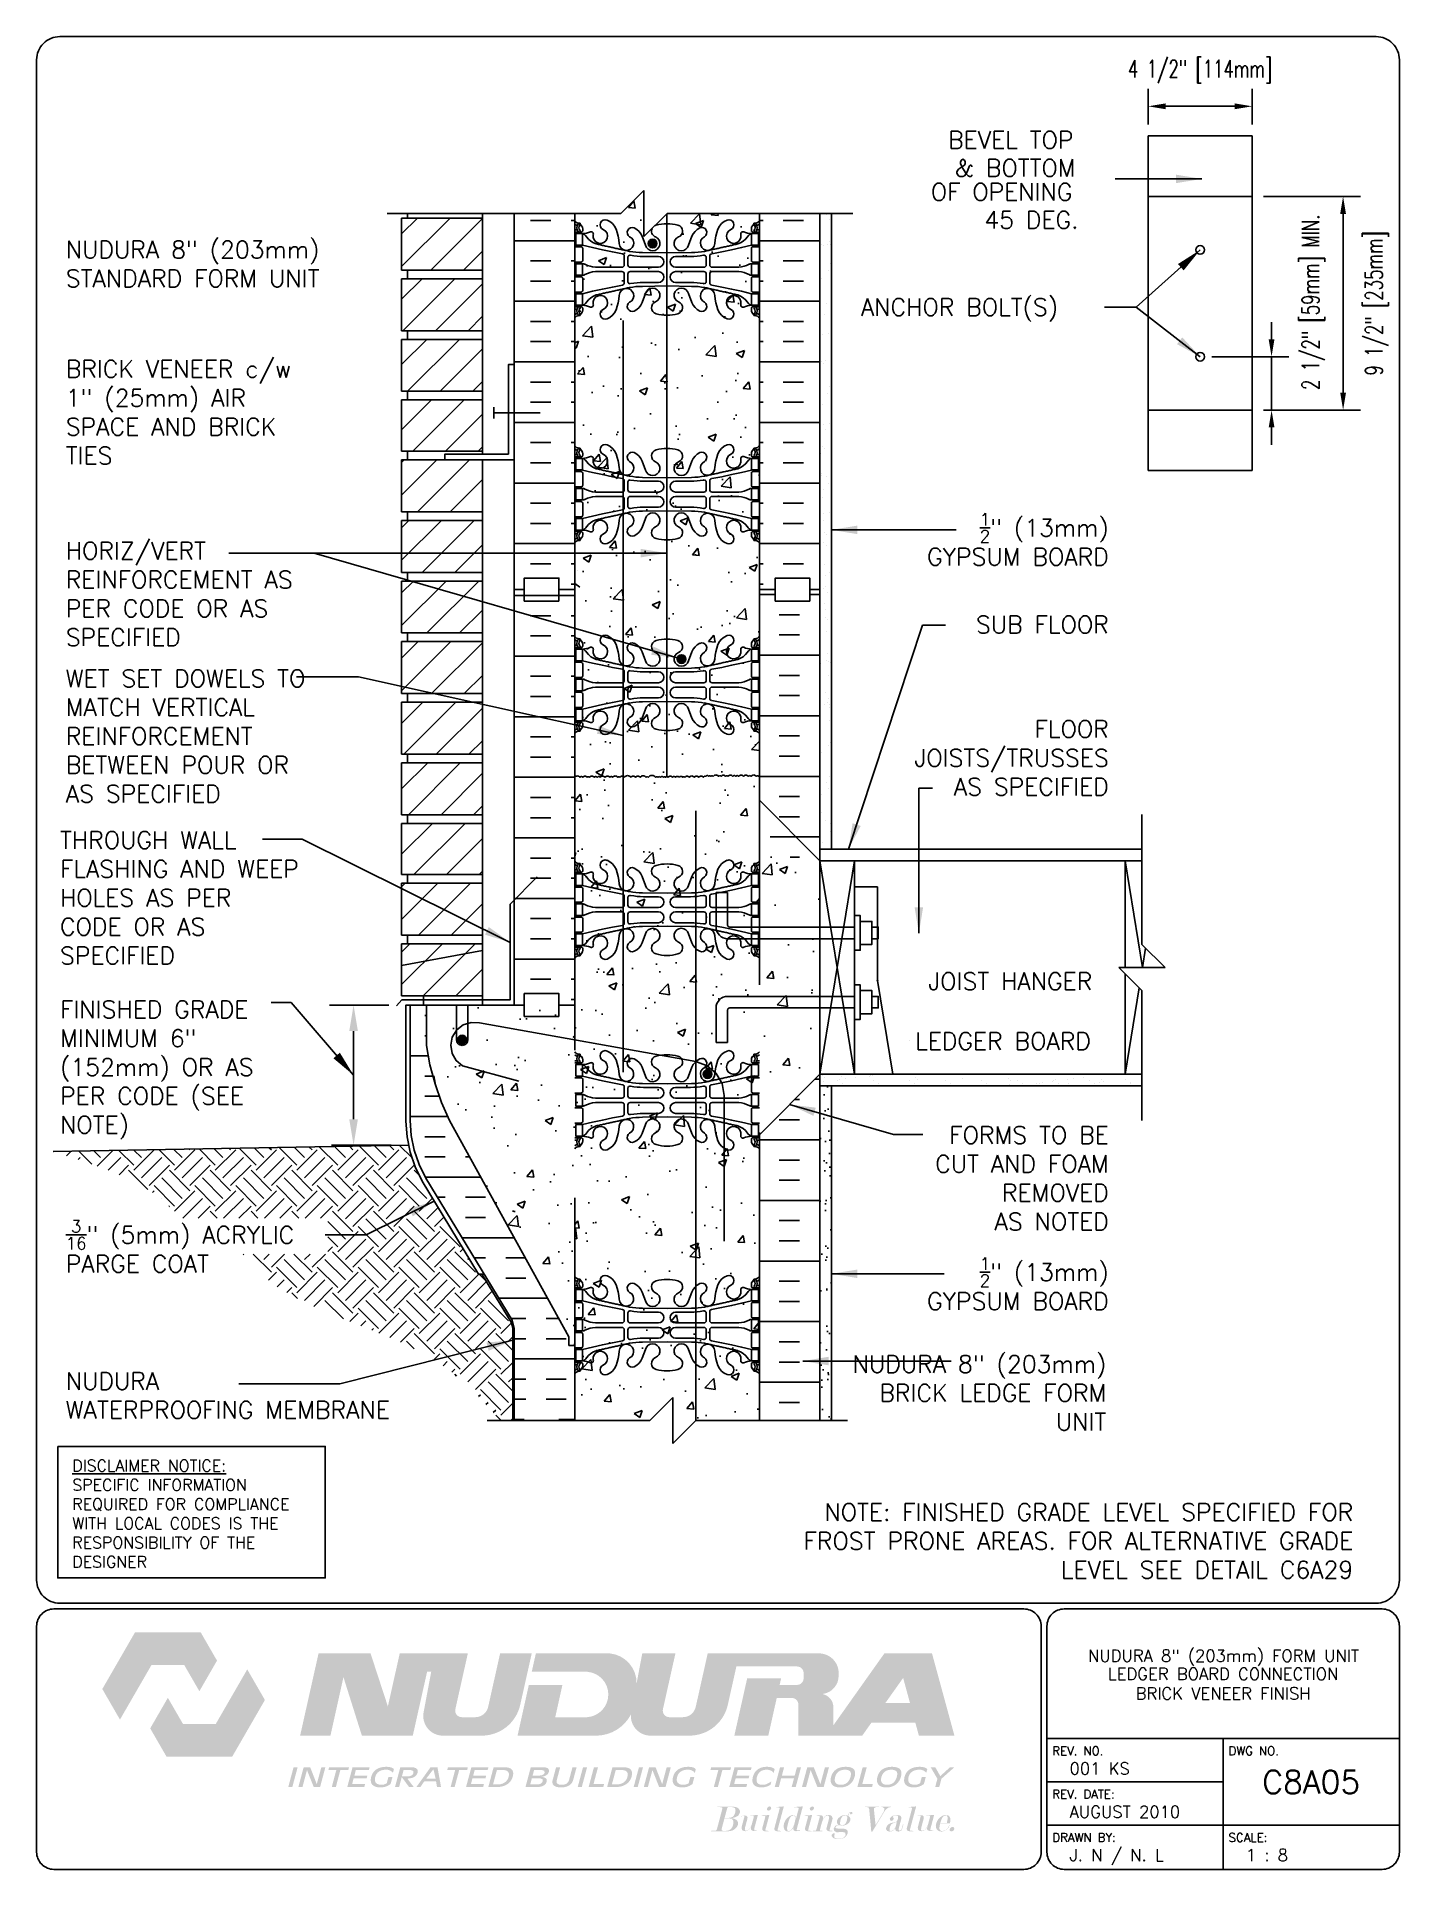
# Paper-space layout 'C8A05' of a CAD drawing. Header units: inches. Extents: x 0.42 to 7.8, y 0.49 to 10.41.
# The model-space entities are those that its viewports show. They can reach past a viewport. Long polylines and large blocks are cut down to what shows.
import ezdxf
from ezdxf.enums import TextEntityAlignment as Align

# ---------------------------------------------------------------- set-up
doc = ezdxf.new("R2010")
doc.units = ezdxf.units.IN
doc.header["$LTSCALE"] = 0.5
doc.header["$MEASUREMENT"] = 0
for name, pattern in [('DASHED2', [0.375, 0.25, -0.125]), ('DASHEDX2', [1.5, 1, -0.5]), ('HIDDEN2', [0.1875, 0.125, -0.0625])]:
    doc.linetypes.add(name, pattern=pattern)
for name, color, linetype in [('HATCH', 12, 'Continuous'), ('Hidden2', 12, 'HIDDEN2'), ('LINE15', 9, 'Continuous'), ('LINE18', 9, 'Continuous'), ('line25', 2, 'Continuous'), ('LINE3', 3, 'Continuous'), ('LINE50', 5, 'Continuous'), ('LINE9', 9, 'Continuous'), ('LOGO', 7, 'Continuous'), ('TBK_LINE65', 3, 'Continuous'), ('TBK_TEXT', 4, 'Continuous'), ('TEXT', 4, 'Continuous'), ('Web_Edge', 9, 'Continuous')]:
    doc.layers.add(name, color=color, linetype=linetype)
doc.styles.add('DIM', font='romans.shx', dxfattribs={"width": 0.7})
doc.styles.add('ROMANS', font='romans.shx', dxfattribs={"height": 1.125})
doc.dimstyles.new('ext_12', dxfattribs={"dimscale": 12, "dimtxt": 0.09375, "dimasz": 0.09375, "dimexe": 0.09375, "dimexo": 0.0625, "dimgap": 0.0625, "dimtad": 1, "dimdec": 1, "dimzin": 3, "dimdsep": 46, "dimlunit": 4, "dimtxsty": 'DIM', "dimcen": 0.09, "dimdle": 0.09375, "dimclrt": 4, "dimadec": 0, "dimazin": 0, "dimtfac": 1, "dimtdec": 1, "dimtmove": 2, "dimatfit": 3, "dimfxl": 0, "dimfrac": 2, "dimtolj": 1, "dimtzin": 0, "dimarcsym": 0})
doc.dimstyles.new('ext_8', dxfattribs={"dimscale": 8, "dimtxt": 0.09375, "dimasz": 0.09375, "dimexe": 0.09375, "dimexo": 0.0625, "dimgap": 0.0625, "dimtad": 1, "dimdec": 1, "dimzin": 3, "dimdsep": 46, "dimlunit": 4, "dimtxsty": 'DIM', "dimcen": 0.09, "dimdle": 0.09375, "dimclrt": 4, "dimadec": 0, "dimazin": 0, "dimtfac": 1, "dimtdec": 1, "dimtmove": 2, "dimatfit": 3, "dimfxl": 0, "dimfrac": 2, "dimtolj": 1, "dimtzin": 0, "dimarcsym": 0})

psp = doc.layouts.new('C8A05')

# ---------------------------------------------------------------- texts
at = {"layer": 'TBK_TEXT', "color": 7, "style": 'ROMANS'}
for s, p in [('REV. NO.', (5.9215, 1.107)), ('DWG NO.', (6.876, 1.107)), ('REV. DATE:', (5.9215, 0.8726)), ('DRAWN BY:', (5.9215, 0.6382)), ('SCALE:', (6.876, 0.6382))]:
    psp.add_text(s, height=0.04688, dxfattribs=at).set_placement(p)
at = {"layer": 'TEXT', "insert": (0.6134, 2.7065), "char_height": 0.0625, "width": 1.41371, "attachment_point": 1, "style": 'ROMANS'}
psp.add_mtext('{\\Fromans.shx|c1;\\LDISCLAIMER NOTICE:\\l\\PSPECIFIC INFORMATION REQUIRED FOR COMPLIANCE WITH LOCAL CODES IS THE RESPONSIBILITY OF THE DESIGNER}', dxfattribs=at)

msp = doc.modelspace()

# ---------------------------------------------------------------- texts
at = {"layer": 'TEXT', "style": 'ROMANS'}
for s, p in [(' BEVEL TOP', (150.787, 61.214)), (' & BOTTOM', (151.073, 60)), (' OF OPENING', (150.037, 58.963)), (' 45 DEG.', (152.359, 57.749)), (' ANCHOR BOLT(S)', (147.009, 53.973)), (' JOIST HANGER', (149.931, 24.763)), (' LEDGER BOARD', (149.358, 22.171))]:
    msp.add_text(s, height=0.75, dxfattribs=at).set_placement(p, align=Align.MIDDLE_LEFT)
at = {"layer": 'TEXT', "char_height": 0.75, "style": 'ROMANS'}
for s, insert, width, attachment_point in [('NUDURA 8" (203mm) STANDARD FORM UNIT', (113.067, 55.838), 13.3436, 4), ('BRICK VENEER c/w 1" (25mm) AIR SPACE AND BRICK TIES', (113.067, 49.416), 11.61353, 4), ('\\A1;{\\H0.7x;\\S1/2;}" (13mm) GYPSUM BOARD', (158.265, 43.909), 10.04539, 6), ('HORIZ/VERT REINFORCEMENT AS PER CODE OR AS SPECIFIED', (113.067, 41.543), 11.01551, 4), ('\\A1;{\\H1x;SUB FLOOR}', (158.265, 40.215), 11.43486, 6), ('WET SET DOWELS TO MATCH VERTICAL REINFORCEMENT BETWEEN POUR OR AS SPECIFIED', (113.067, 35.386), 11.7081, 4), ('\\A1;FLOOR JOISTS/TRUSSES \\PAS SPECIFIED', (158.265, 34.443), 11.43486, 6), ('THROUGH WALL FLASHING AND WEEP HOLES AS PER CODE OR AS SPECIFIED', (112.818, 28.379), 11.43486, 4), ('FINISHED GRADE MINIMUM 6" (152mm) OR AS PER CODE (SEE NOTE)', (112.818, 20.92), 10.75183, 4), ('FORMS TO BE \\PCUT AND FOAM REMOVED \\PAS NOTED', (158.265, 16.225), 11.43486, 6), ('\\A1;{\\H0.7x;\\S3/16;}" (5mm) ACRYLIC PARGE COAT', (113.067, 13.277), 11.05913, 4), ('\\A1;{\\H0.7x;\\S1/2;}" (13mm) GYPSUM BOARD', (158.265, 11.659), 9.79622, 6), ('\\A1;NUDURA 8" (203mm) BRICK LEDGE FORM UNIT', (158.159, 6.928), 12.01823, 6), ('NUDURA \\PWATERPROOFING MEMBRANE ', (113.067, 6.815), 15.77119, 4), ('\\A1;NOTE: FINISHED GRADE LEVEL SPECIFIED FOR FROST PRONE AREAS. FOR ALTERNATIVE GRADE LEVEL SEE DETAIL C6A29', (168.858, 0.516), 27.2137, 6)]:
    msp.add_mtext(s, dxfattribs=dict(at, insert=insert, width=width, attachment_point=attachment_point))

# ---------------------------------------------------------------- blocks, each defined once
blk = doc.blocks.new('TITLEBLOCK-Tag')
at = {"style": 'ROMANS'}
for tag, height, p in [('TITLE_LINE_1', 0.0625, (0.927, -0.1328)), ('TITLE_LINE_2', 0.0625, (0.9294, -0.2258)), ('CENTRE-LINE-3', 0.0625, (0.927, -0.3246)), ('TITLE_LINE_4', 0.0625, (0.927, -0.4299)), ('TITLE_LINE_5', 0.0625, (0.927, -0.526)), ('DWG', 0.125, (1.4043, -0.9102))]:
    blk.add_attdef(tag, text='', height=height, dxfattribs=at).set_placement(p, align=Align.MIDDLE_CENTER)
for tag, p in [('LATEST_REVISION', (0.0954, -0.8366)), ('REVISION_DATE', (0.0954, -1.071)), ('DRAWN_BY', (0.0954, -1.3053)), ('SCALE', (1.0499, -1.3053))]:
    blk.add_attdef(tag, text='', height=0.0469, dxfattribs=at).set_placement(p, align=Align.MIDDLE_LEFT)
blk = doc.blocks.new('*D1')
at = {"layer": 'Defpoints', "color": 0}
for p in [(162.223, 51.824), (165.318, 51.824), (164.473, 49.512)]:
    blk.add_point(p, dxfattribs=at)
at = {"layer": 'TEXT', "color": 0, "lineweight": -2}
for p, q in [((165.318, 52.574), (165.318, 53.324)), ((162.723, 51.824), (166.068, 51.824)), ((165.318, 49.512), (165.318, 51.824)), ((164.973, 49.512), (166.068, 49.512)), ((165.318, 48.762), (165.318, 48.012))]:
    blk.add_line(p, q, dxfattribs=at)
at = {"layer": 'TEXT', "color": 0}
for points in [[(165.193, 52.574), (165.443, 52.574), (165.318, 51.824)], [(165.193, 48.762), (165.443, 48.762), (165.318, 49.512)]]:
    blk.add_solid(points, dxfattribs=at)
at = {"layer": 'TEXT', "color": 4, "insert": (167.132, 54.182), "char_height": 0.75, "attachment_point": 5, "rotation": 90, "style": 'DIM'}
blk.add_mtext('\\A1;2 1/2" [59mm] MIN.', dxfattribs=at)
blk = doc.blocks.new('*D2')
at = {"layer": 'Defpoints', "color": 0}
for p in [(164.473, 58.762), (164.473, 49.512), (168.417, 49.512)]:
    blk.add_point(p, dxfattribs=at)
at = {"layer": 'TEXT', "color": 0, "lineweight": -2}
for p, q in [((164.973, 58.762), (169.167, 58.762)), ((168.417, 58.012), (168.417, 50.262)), ((164.973, 49.512), (169.167, 49.512))]:
    blk.add_line(p, q, dxfattribs=at)
at = {"layer": 'TEXT', "color": 0}
for points in [[(168.292, 58.012), (168.542, 58.012), (168.417, 58.762)], [(168.292, 50.262), (168.542, 50.262), (168.417, 49.512)]]:
    blk.add_solid(points, dxfattribs=at)
at = {"layer": 'TEXT', "color": 4, "insert": (169.88, 54.137), "char_height": 0.75, "attachment_point": 5, "rotation": 90, "style": 'DIM'}
blk.add_mtext('\\A1;9 1/2" [235mm]', dxfattribs=at)
blk = doc.blocks.new('*D3')
at = {"layer": 'Defpoints', "color": 0}
for p in [(159.973, 62.672), (159.973, 61.387), (164.473, 61.387)]:
    blk.add_point(p, dxfattribs=at)
at = {"layer": 'TEXT', "color": 0, "lineweight": -2}
for p, q in [((159.973, 61.887), (159.973, 63.422)), ((164.473, 61.887), (164.473, 63.422)), ((163.723, 62.672), (160.723, 62.672))]:
    blk.add_line(p, q, dxfattribs=at)
at = {"layer": 'TEXT', "color": 0}
for points in [[(160.723, 62.797), (160.723, 62.547), (159.973, 62.672)], [(163.723, 62.797), (163.723, 62.547), (164.473, 62.672)]]:
    blk.add_solid(points, dxfattribs=at)
at = {"layer": 'TEXT', "color": 4, "insert": (162.223, 64.172), "char_height": 0.75, "attachment_point": 5, "style": 'DIM'}
blk.add_mtext('\\A1;4 1/2" [114mm]', dxfattribs=at)
blk = doc.blocks.new('8 web')
at = {"layer": 'Web_Edge'}
for p, q in [((-4, 6.589), (-3.922, 6.589)), ((-4, 6.489), (-3.716, 6.489)), ((-3.854, 6.868), (-3.764, 6.868)), ((-3.854, 6.489), (-3.854, 6.419)), ((-3.764, 6.868), (-3.764, 6.827)), ((-3.764, 6.489), (-3.764, 6.419)), ((-3.654, 6.619), (-3.654, 6.552)), ((3.654, 6.619), (3.654, 6.552)), ((4, 6.489), (3.716, 6.489)), ((3.854, 6.868), (3.764, 6.868)), ((3.764, 6.868), (3.764, 6.827)), ((3.764, 6.489), (3.764, 6.419)), ((3.854, 6.489), (3.854, 6.419)), ((4, 6.589), (3.922, 6.589)), ((-4, 5.849), (-3.716, 5.849)), ((-3.854, 5.919), (-3.854, 5.849)), ((-3.764, 5.919), (-3.764, 5.849)), ((-3.654, 5.787), (-3.654, 5.252)), ((-0.929, 5.917), (-1.071, 6.304)), ((-1.067, 5.601), (0, 5.586)), ((1.067, 5.601), (0, 5.586)), ((0.929, 5.917), (1.071, 6.304)), ((3.654, 5.787), (3.654, 5.252)), ((4, 5.849), (3.716, 5.849)), ((3.764, 5.919), (3.764, 5.849)), ((3.854, 5.919), (3.854, 5.849)), ((-4, 5.189), (-3.716, 5.189)), ((-3.854, 5.189), (-3.854, 5.119)), ((-3.764, 5.189), (-3.764, 5.119)), ((-3.106, 4.964), (-1.952, 4.965)), ((-3.106, 4.775), (-1.952, 4.774)), ((-1.852, 5.45), (-1.852, 5.065)), ((-1.699, 5.387), (-1.699, 5.065)), ((-1.599, 4.965), (-0.372, 4.965)), ((-1.599, 4.774), (-0.372, 4.774)), ((-1.019, 5.433), (-0.372, 5.433)), ((1.019, 5.433), (0.372, 5.433)), ((1.599, 4.965), (0.372, 4.965)), ((1.599, 4.774), (0.372, 4.774)), ((1.699, 5.387), (1.699, 5.065)), ((1.852, 5.45), (1.852, 5.065)), ((3.106, 4.964), (1.952, 4.965)), ((3.106, 4.775), (1.952, 4.774)), ((4, 5.189), (3.716, 5.189)), ((3.764, 5.189), (3.764, 5.119)), ((3.854, 5.189), (3.854, 5.119)), ((-4, 4.549), (-3.716, 4.549)), ((-3.854, 4.549), (-3.854, 4.619)), ((-3.764, 4.549), (-3.764, 4.619)), ((-3.654, 3.952), (-3.654, 4.487)), ((-1.852, 4.289), (-1.852, 4.674)), ((-1.699, 4.351), (-1.699, 4.674)), ((-1.067, 4.138), (0, 4.153)), ((-1.019, 4.305), (-0.372, 4.305)), ((1.067, 4.138), (0, 4.153)), ((1.019, 4.305), (0.372, 4.305)), ((1.699, 4.351), (1.699, 4.674)), ((1.852, 4.289), (1.852, 4.674)), ((3.654, 3.952), (3.654, 4.487)), ((4, 4.549), (3.716, 4.549)), ((3.764, 4.549), (3.764, 4.619)), ((3.854, 4.549), (3.854, 4.619)), ((-4, 3.889), (-3.716, 3.889)), ((-4, 3.249), (-3.716, 3.249)), ((-3.854, 3.819), (-3.854, 3.889)), ((-3.854, 3.249), (-3.854, 3.319)), ((-3.764, 3.819), (-3.764, 3.889)), ((-3.764, 3.249), (-3.764, 3.319)), ((-3.654, 3.119), (-3.654, 3.187)), ((-0.929, 3.822), (-1.071, 3.435)), ((0.929, 3.822), (1.071, 3.435)), ((3.654, 3.119), (3.654, 3.187)), ((4, 3.889), (3.716, 3.889)), ((4, 3.249), (3.716, 3.249)), ((3.764, 3.819), (3.764, 3.889)), ((3.764, 3.249), (3.764, 3.319)), ((3.854, 3.819), (3.854, 3.889)), ((3.854, 3.249), (3.854, 3.319)), ((-4, 3.149), (-3.922, 3.149)), ((-3.854, 2.871), (-3.764, 2.871)), ((-3.764, 2.871), (-3.764, 2.912)), ((3.764, 2.871), (3.764, 2.912)), ((3.854, 2.871), (3.764, 2.871)), ((4, 3.149), (3.922, 3.149)), ((-4, -3.149), (-3.922, -3.149)), ((-3.854, -2.871), (-3.764, -2.871)), ((-3.764, -2.871), (-3.764, -2.912)), ((-3.654, -3.119), (-3.654, -3.187)), ((3.654, -3.119), (3.654, -3.187)), ((3.854, -2.871), (3.764, -2.871)), ((3.764, -2.871), (3.764, -2.912)), ((4, -3.149), (3.922, -3.149)), ((-4, -3.249), (-3.716, -3.249)), ((-4, -3.889), (-3.716, -3.889)), ((-3.854, -3.249), (-3.854, -3.319)), ((-3.854, -3.819), (-3.854, -3.889)), ((-3.764, -3.249), (-3.764, -3.319)), ((-3.764, -3.819), (-3.764, -3.889)), ((-3.654, -3.952), (-3.654, -4.487)), ((-0.929, -3.822), (-1.071, -3.435)), ((0.929, -3.822), (1.071, -3.435)), ((3.654, -3.952), (3.654, -4.487)), ((4, -3.249), (3.716, -3.249)), ((4, -3.889), (3.716, -3.889)), ((3.764, -3.249), (3.764, -3.319)), ((3.764, -3.819), (3.764, -3.889)), ((3.854, -3.249), (3.854, -3.319)), ((3.854, -3.819), (3.854, -3.889)), ((-4, -4.549), (-3.716, -4.549)), ((-3.854, -4.549), (-3.854, -4.619)), ((-3.764, -4.549), (-3.764, -4.619)), ((-1.852, -4.289), (-1.852, -4.674)), ((-1.699, -4.351), (-1.699, -4.674)), ((-1.067, -4.138), (0, -4.153)), ((-1.019, -4.305), (-0.372, -4.305)), ((1.067, -4.138), (0, -4.153)), ((1.019, -4.305), (0.372, -4.305)), ((1.699, -4.351), (1.699, -4.674)), ((1.852, -4.289), (1.852, -4.674)), ((4, -4.549), (3.716, -4.549)), ((3.764, -4.549), (3.764, -4.619)), ((3.854, -4.549), (3.854, -4.619)), ((-4, -5.189), (-3.716, -5.189)), ((-3.854, -5.189), (-3.854, -5.119)), ((-3.764, -5.189), (-3.764, -5.119)), ((-3.654, -5.787), (-3.654, -5.252)), ((-3.106, -4.775), (-1.952, -4.774)), ((-3.106, -4.964), (-1.952, -4.965)), ((-1.852, -5.45), (-1.852, -5.065)), ((-1.699, -5.387), (-1.699, -5.065)), ((-1.599, -4.774), (-0.372, -4.774)), ((-1.599, -4.965), (-0.372, -4.965)), ((-1.019, -5.433), (-0.372, -5.433)), ((1.599, -4.774), (0.372, -4.774)), ((1.599, -4.965), (0.372, -4.965)), ((1.019, -5.433), (0.372, -5.433)), ((1.699, -5.387), (1.699, -5.065)), ((1.852, -5.45), (1.852, -5.065)), ((3.106, -4.775), (1.952, -4.774)), ((3.106, -4.964), (1.952, -4.965)), ((3.654, -5.787), (3.654, -5.252)), ((4, -5.189), (3.716, -5.189)), ((3.764, -5.189), (3.764, -5.119)), ((3.854, -5.189), (3.854, -5.119)), ((-4, -5.849), (-3.716, -5.849)), ((-3.854, -5.919), (-3.854, -5.849)), ((-3.764, -5.919), (-3.764, -5.849)), ((-0.929, -5.917), (-1.071, -6.304)), ((-1.067, -5.601), (0, -5.586)), ((1.067, -5.601), (0, -5.586)), ((0.929, -5.917), (1.071, -6.304)), ((4, -5.849), (3.716, -5.849)), ((3.764, -5.919), (3.764, -5.849)), ((3.854, -5.919), (3.854, -5.849)), ((-4, -6.489), (-3.716, -6.489)), ((-4, -6.589), (-3.922, -6.589)), ((-3.854, -6.489), (-3.854, -6.419)), ((-3.854, -6.868), (-3.764, -6.868)), ((-3.764, -6.489), (-3.764, -6.419)), ((-3.764, -6.868), (-3.764, -6.827)), ((-3.654, -6.619), (-3.654, -6.552)), ((3.654, -6.619), (3.654, -6.552)), ((4, -6.489), (3.716, -6.489)), ((3.764, -6.489), (3.764, -6.419)), ((3.764, -6.868), (3.764, -6.827)), ((3.854, -6.868), (3.764, -6.868)), ((3.854, -6.489), (3.854, -6.419)), ((4, -6.589), (3.922, -6.589))]:
    blk.add_line(p, q, dxfattribs=at)
for points in [[(-3.959, 5.919), (-3.659, 5.919), (-3.659, 6.419), (-3.959, 6.419)], [(3.959, 5.919), (3.659, 5.919), (3.659, 6.419), (3.959, 6.419)], [(-3.959, 3.819), (-3.659, 3.819), (-3.659, 3.319), (-3.959, 3.319)], [(3.959, 3.819), (3.659, 3.819), (3.659, 3.319), (3.959, 3.319)], [(-3.959, -3.819), (-3.659, -3.819), (-3.659, -3.319), (-3.959, -3.319)], [(3.959, -3.819), (3.659, -3.819), (3.659, -3.319), (3.959, -3.319)], [(-3.959, -5.919), (-3.659, -5.919), (-3.659, -6.419), (-3.959, -6.419)], [(3.959, -5.919), (3.659, -5.919), (3.659, -6.419), (3.959, -6.419)]]:
    blk.add_lwpolyline(points, close=True, dxfattribs=at)
for points in [[(-3.659, 4.869), (-3.659, 5.119), (-3.959, 5.119), (-3.959, 4.869)], [(-3.659, 4.869), (-3.659, 4.619), (-3.959, 4.619), (-3.959, 4.869)], [(3.659, 4.869), (3.659, 5.119), (3.959, 5.119), (3.959, 4.869)], [(3.659, 4.869), (3.659, 4.619), (3.959, 4.619), (3.959, 4.869)], [(-3.659, -4.869), (-3.659, -4.619), (-3.959, -4.619), (-3.959, -4.869)], [(3.659, -4.869), (3.659, -4.619), (3.959, -4.619), (3.959, -4.869)], [(-3.659, -4.869), (-3.659, -5.119), (-3.959, -5.119), (-3.959, -4.869)], [(3.659, -4.869), (3.659, -5.119), (3.959, -5.119), (3.959, -4.869)]]:
    blk.add_lwpolyline(points, dxfattribs=at)
for centre, radius, start, end in [((-3.654, 7.327), 0.5, 226.21089, 250.52878), ((-3.654, 7.327), 0.6, 234.78322, 245.07477), ((-3.922, 6.609), 0.0196, 269.40316, 15.4901), ((-3.66, 6.674), 0.25, 140.11451, 222.46087), ((-3.916, 6.764), 0.021, 343.464, 63.99573), ((-3.818, 6.805), 0.045, 321.448, 139.1879), ((-3.812, 6.536), 0.045, 222.46087, 42.46087), ((-3.904, 6.619), 0.25, 0, 70.52878), ((-3.66, 6.674), 0.16, 140.00008, 222.46087), ((-3.716, 6.552), 0.0625, 270, 0), ((-3.714, 7.415), 0.997, 273.15379, 293.1467), ((-3.781, 6.077), 0.364, 34.97751, 70.33874), ((-3.288, 6.408), 0.0968, 340.15513, 110.43307), ((-2.89, 6.313), 0.314, 168.58862, 66.19163), ((-2.681, 6.804), 0.22, 68.19625, 248.19625), ((-2.839, 6.375), 0.677, 21.12389, 69.31975), ((-4.43, 5.81), 2.365, 4.38947, 20.00151), ((-1.507, 6.473), 0.217, 65.52644, 238.53701), ((-1.758, 6.003), 0.75, 23.69375, 62.97047), ((-0.406, 6.529), 0.268, 104.78919, 250.03375), ((-0.012, 5.096), 1.754, 89.62292, 105.29183), ((0.012, 5.096), 1.754, 74.70817, 90.37708), ((0.406, 6.529), 0.268, 289.96625, 75.21081), ((1.758, 6.003), 0.75, 117.02953, 156.30625), ((1.507, 6.473), 0.217, 301.46299, 114.47356), ((4.43, 5.81), 2.365, 159.99849, 175.61053), ((2.839, 6.375), 0.677, 110.68025, 158.87611), ((2.89, 6.313), 0.314, 113.80837, 11.41138), ((2.681, 6.804), 0.22, 291.80375, 111.80375), ((3.288, 6.408), 0.0968, 69.56693, 199.84487), ((3.714, 7.415), 0.997, 246.8533, 266.84621), ((3.781, 6.077), 0.364, 109.66126, 145.02249), ((3.904, 6.619), 0.25, 109.47122, 180), ((3.716, 6.552), 0.0625, 180, 270), ((3.812, 6.536), 0.045, 137.53913, 317.53913), ((3.818, 6.805), 0.045, 40.8121, 218.552), ((3.66, 6.674), 0.16, 317.53913, 39.99992), ((3.654, 7.327), 0.5, 289.47122, 313.78911), ((3.66, 6.674), 0.25, 317.53913, 39.88549), ((3.916, 6.764), 0.021, 116.00427, 196.536), ((3.922, 6.609), 0.0196, 164.5099, 270.59684), ((3.654, 7.327), 0.6, 294.92523, 305.21678), ((-3.716, 5.787), 0.0625, 0, 90), ((3.15, 33.34), 28.253, 256.05522, 259.63434), ((-2.858, 6.688), 0.743, 212.79192, 253.81071), ((-1.759, 6.006), 0.314, 182.73571, 63.93483), ((-1.072, 8.585), 2.984, 259.25462, 270.09947), ((-0.624, 5.99), 0.314, 193.41463, 66.19163), ((0.624, 5.99), 0.314, 113.80837, 346.58537), ((1.072, 8.585), 2.984, 269.90053, 280.74538), ((1.759, 6.006), 0.314, 116.06517, 357.26429), ((-3.15, 33.34), 28.253, 280.36566, 283.94478), ((2.858, 6.688), 0.743, 286.18929, 327.20808), ((3.716, 5.787), 0.0625, 90, 180), ((-3.716, 5.252), 0.0625, 270, 0), ((-3.663, 4.901), 0.219, 60.49375, 88.91995), ((-3.021, 6.121), 1.16, 242.5844, 265.80325), ((-3.021, 3.618), 1.16, 94.19675, 117.4156), ((-1.952, 5.065), 0.1, 270.03876, 360), ((-1.952, 4.674), 0.1, 0, 89.96124), ((-1.952, 5.45), 0.1, 360, 79.63434), ((-1.599, 5.387), 0.1, 79.25462, 180), ((-1.599, 5.065), 0.1, 180, 270), ((-1.599, 4.674), 0.1, 90, 180), ((-1.024, 8.417), 2.984, 259.25462, 270.09947), ((-0.372, 5.199), 0.234, 270, 90), ((-0.372, 4.54), 0.234, 270, 90), ((0.372, 5.199), 0.234, 90, 270), ((0.372, 4.54), 0.234, 90, 270), ((1.024, 8.417), 2.984, 269.90053, 280.74538), ((1.599, 5.387), 0.1, 0, 100.74538), ((1.599, 5.065), 0.1, 270, 0), ((1.599, 4.674), 0.1, 0, 90), ((1.952, 5.45), 0.1, 100.36566, 180), ((1.952, 5.065), 0.1, 180, 269.96124), ((1.952, 4.674), 0.1, 90.03876, 180), ((3.021, 6.121), 1.16, 274.19675, 297.4156), ((3.021, 3.618), 1.16, 62.5844, 85.80325), ((3.663, 4.901), 0.219, 91.08005, 119.50625), ((3.716, 5.252), 0.0625, 180, 270), ((-3.716, 4.487), 0.0625, 0, 90), ((-3.663, 4.838), 0.219, 271.08005, 299.50625), ((3.15, -23.601), 28.253, 100.36566, 103.94478), ((-1.759, 3.733), 0.314, 296.06517, 177.26429), ((-1.952, 4.289), 0.1, 280.36566, 0), ((-1.599, 4.351), 0.1, 180, 280.74538), ((-1.072, 1.154), 2.984, 89.90053, 100.74538), ((-1.024, 1.322), 2.984, 89.90053, 100.74538), ((-0.624, 3.749), 0.314, 293.80837, 166.58537), ((0.624, 3.749), 0.314, 13.41463, 246.19163), ((1.024, 1.322), 2.984, 79.25462, 90.09947), ((1.072, 1.154), 2.984, 79.25462, 90.09947), ((1.759, 3.733), 0.314, 2.73571, 243.93483), ((1.599, 4.351), 0.1, 259.25462, 0), ((1.952, 4.289), 0.1, 180, 259.63434), ((-3.15, -23.601), 28.253, 76.05522, 79.63434), ((3.663, 4.838), 0.219, 240.49375, 268.91995), ((3.716, 4.487), 0.0625, 90, 180), ((-3.66, 3.065), 0.25, 137.53913, 219.88549), ((-3.812, 3.203), 0.045, 317.53913, 137.53913), ((-3.716, 3.952), 0.0625, 270, 0), ((-3.716, 3.187), 0.0625, 360, 90), ((-3.781, 3.662), 0.364, 289.66126, 325.02249), ((-3.714, 2.324), 0.997, 66.8533, 86.84621), ((-2.858, 3.051), 0.743, 106.18929, 147.20808), ((-3.288, 3.331), 0.0968, 249.56693, 19.84487), ((-2.89, 3.426), 0.314, 293.80837, 191.41138), ((-4.43, 3.929), 2.365, 339.99849, 355.61053), ((-1.507, 3.266), 0.217, 121.46299, 294.47356), ((-1.758, 3.736), 0.75, 297.02953, 336.30625), ((-0.406, 3.21), 0.268, 109.96625, 255.21081), ((0.406, 3.21), 0.268, 284.78919, 70.03375), ((1.758, 3.736), 0.75, 203.69375, 242.97047), ((1.507, 3.266), 0.217, 245.52644, 58.53701), ((4.43, 3.929), 2.365, 184.38947, 200.00151), ((2.89, 3.426), 0.314, 348.58862, 246.19163), ((2.858, 3.051), 0.743, 32.79192, 73.81071), ((3.288, 3.331), 0.0968, 160.15513, 290.43307), ((3.714, 2.324), 0.997, 93.15379, 113.1467), ((3.781, 3.662), 0.364, 214.97751, 250.33874), ((3.716, 3.952), 0.0625, 180, 270), ((3.716, 3.187), 0.0625, 90, 180), ((3.812, 3.203), 0.045, 42.46087, 222.46087), ((3.66, 3.065), 0.25, 320.11451, 42.46087), ((-3.654, 2.412), 0.6, 114.92523, 125.21678), ((-3.654, 2.412), 0.5, 109.47122, 133.78911), ((-3.922, 3.13), 0.0196, 344.5099, 90.59684), ((-3.916, 2.975), 0.021, 296.00427, 16.536), ((-3.818, 2.934), 0.045, 220.8121, 38.552), ((-3.904, 3.119), 0.25, 289.47122, 360), ((-3.66, 3.065), 0.16, 137.53913, 219.99992), ((-2.681, 2.935), 0.22, 111.80375, 291.80375), ((-2.839, 3.364), 0.677, 290.68025, 338.87611), ((-0.012, 4.643), 1.754, 254.70817, 270.37708), ((0.012, 4.643), 1.754, 269.62292, 285.29183), ((2.839, 3.364), 0.677, 201.12389, 249.31975), ((2.681, 2.935), 0.22, 248.19625, 68.19625), ((3.904, 3.119), 0.25, 180, 250.52878), ((3.818, 2.934), 0.045, 141.448, 319.1879), ((3.66, 3.065), 0.16, 320.00008, 42.46087), ((3.654, 2.412), 0.5, 46.21089, 70.52878), ((3.916, 2.975), 0.021, 163.464, 243.99573), ((3.922, 3.13), 0.0196, 89.40316, 195.4901), ((3.654, 2.412), 0.6, 54.78322, 65.07477), ((-3.654, -2.412), 0.5, 226.21089, 250.52878), ((-3.654, -2.412), 0.6, 234.78322, 245.07477), ((-3.922, -3.13), 0.0196, 269.40316, 15.4901), ((-3.66, -3.065), 0.25, 140.11451, 222.46087), ((-3.916, -2.975), 0.021, 343.464, 63.99573), ((-3.818, -2.934), 0.045, 321.448, 139.1879), ((-3.812, -3.203), 0.045, 222.46087, 42.46087), ((-3.904, -3.119), 0.25, 0, 70.52878), ((-3.66, -3.065), 0.16, 140.00008, 222.46087), ((-2.89, -3.426), 0.314, 168.58862, 66.19163), ((-2.681, -2.935), 0.22, 68.19625, 248.19625), ((-2.839, -3.364), 0.677, 21.12389, 69.31975), ((-4.43, -3.929), 2.365, 4.38947, 20.00151), ((-1.507, -3.266), 0.217, 65.52644, 238.53701), ((-1.758, -3.736), 0.75, 23.69375, 62.97047), ((-0.406, -3.21), 0.268, 104.78919, 250.03375), ((-0.012, -4.643), 1.754, 89.62292, 105.29183), ((0.012, -4.643), 1.754, 74.70817, 90.37708), ((0.406, -3.21), 0.268, 289.96625, 75.21081), ((1.758, -3.736), 0.75, 117.02953, 156.30625), ((1.507, -3.266), 0.217, 301.46299, 114.47356), ((4.43, -3.929), 2.365, 159.99849, 175.61053), ((2.839, -3.364), 0.677, 110.68025, 158.87611), ((2.89, -3.426), 0.314, 113.80837, 11.41138), ((2.681, -2.935), 0.22, 291.80375, 111.80375), ((3.904, -3.119), 0.25, 109.47122, 180), ((3.812, -3.203), 0.045, 137.53913, 317.53913), ((3.818, -2.934), 0.045, 40.8121, 218.552), ((3.66, -3.065), 0.16, 317.53913, 39.99992), ((3.654, -2.412), 0.5, 289.47122, 313.78911), ((3.66, -3.065), 0.25, 317.53913, 39.88549), ((3.916, -2.975), 0.021, 116.00427, 196.536), ((3.922, -3.13), 0.0196, 164.5099, 270.59684), ((3.654, -2.412), 0.6, 294.92523, 305.21678), ((-3.716, -3.187), 0.0625, 270, 0), ((-3.716, -3.952), 0.0625, 0, 90), ((-3.714, -2.324), 0.997, 273.15379, 293.1467), ((-3.781, -3.662), 0.364, 34.97751, 70.33874), ((3.15, 23.601), 28.253, 256.05522, 259.63434), ((-2.858, -3.051), 0.743, 212.79192, 253.81071), ((-3.288, -3.331), 0.0968, 340.15513, 110.43307), ((-1.759, -3.733), 0.314, 182.73571, 63.93483), ((-0.624, -3.749), 0.314, 193.41463, 66.19163), ((0.624, -3.749), 0.314, 113.80837, 346.58537), ((1.759, -3.733), 0.314, 116.06517, 357.26429), ((-3.15, 23.601), 28.253, 280.36566, 283.94478), ((2.858, -3.051), 0.743, 286.18929, 327.20808), ((3.288, -3.331), 0.0968, 69.56693, 199.84487), ((3.714, -2.324), 0.997, 246.8533, 266.84621), ((3.781, -3.662), 0.364, 109.66126, 145.02249), ((3.716, -3.187), 0.0625, 180, 270), ((3.716, -3.952), 0.0625, 90, 180), ((-3.716, -4.487), 0.0625, 270, 0), ((-3.663, -4.838), 0.219, 60.49375, 88.91995), ((-3.021, -3.618), 1.16, 242.5844, 265.80325), ((-1.952, -4.674), 0.1, 270.03876, 360), ((-1.952, -4.289), 0.1, 360, 79.63434), ((-1.599, -4.351), 0.1, 79.25462, 180), ((-1.599, -4.674), 0.1, 180, 270), ((-1.072, -1.154), 2.984, 259.25462, 270.09947), ((-1.024, -1.322), 2.984, 259.25462, 270.09947), ((-0.372, -4.54), 0.234, 270, 90), ((0.372, -4.54), 0.234, 90, 270), ((1.024, -1.322), 2.984, 269.90053, 280.74538), ((1.072, -1.154), 2.984, 269.90053, 280.74538), ((1.599, -4.351), 0.1, 0, 100.74538), ((1.599, -4.674), 0.1, 270, 0), ((1.952, -4.289), 0.1, 100.36566, 180), ((1.952, -4.674), 0.1, 180, 269.96124), ((3.021, -3.618), 1.16, 274.19675, 297.4156), ((3.663, -4.838), 0.219, 91.08005, 119.50625), ((3.716, -4.487), 0.0625, 180, 270), ((-3.716, -5.252), 0.0625, 0, 90), ((-3.663, -4.901), 0.219, 271.08005, 299.50625), ((3.15, -33.34), 28.253, 100.36566, 103.94478), ((-3.021, -6.121), 1.16, 94.19675, 117.4156), ((-1.952, -5.065), 0.1, 0, 89.96124), ((-1.952, -5.45), 0.1, 280.36566, 0), ((-1.599, -5.065), 0.1, 90, 180), ((-1.599, -5.387), 0.1, 180, 280.74538), ((-1.024, -8.417), 2.984, 89.90053, 100.74538), ((-0.372, -5.199), 0.234, 270, 90), ((0.372, -5.199), 0.234, 90, 270), ((1.024, -8.417), 2.984, 79.25462, 90.09947), ((1.599, -5.387), 0.1, 259.25462, 0), ((1.599, -5.065), 0.1, 0, 90), ((1.952, -5.065), 0.1, 90.03876, 180), ((1.952, -5.45), 0.1, 180, 259.63434), ((-3.15, -33.34), 28.253, 76.05522, 79.63434), ((3.021, -6.121), 1.16, 62.5844, 85.80325), ((3.663, -4.901), 0.219, 240.49375, 268.91995), ((3.716, -5.252), 0.0625, 90, 180), ((-3.716, -5.787), 0.0625, 270, 0), ((-3.781, -6.077), 0.364, 289.66126, 325.02249), ((-2.858, -6.688), 0.743, 106.18929, 147.20808), ((-2.89, -6.313), 0.314, 293.80837, 191.41138), ((-4.43, -5.81), 2.365, 339.99849, 355.61053), ((-1.759, -6.006), 0.314, 296.06517, 177.26429), ((-1.507, -6.473), 0.217, 121.46299, 294.47356), ((-1.072, -8.585), 2.984, 89.90053, 100.74538), ((-1.758, -6.003), 0.75, 297.02953, 336.30625), ((-0.624, -5.99), 0.314, 293.80837, 166.58537), ((-0.406, -6.529), 0.268, 109.96625, 255.21081), ((0.624, -5.99), 0.314, 13.41463, 246.19163), ((0.406, -6.529), 0.268, 284.78919, 70.03375), ((1.072, -8.585), 2.984, 79.25462, 90.09947), ((1.758, -6.003), 0.75, 203.69375, 242.97047), ((1.507, -6.473), 0.217, 245.52644, 58.53701), ((1.759, -6.006), 0.314, 2.73571, 243.93483), ((4.43, -5.81), 2.365, 184.38947, 200.00151), ((2.89, -6.313), 0.314, 348.58862, 246.19163), ((2.858, -6.688), 0.743, 32.79192, 73.81071), ((3.781, -6.077), 0.364, 214.97751, 250.33874), ((3.716, -5.787), 0.0625, 180, 270), ((-3.654, -7.327), 0.6, 114.92523, 125.21678), ((-3.654, -7.327), 0.5, 109.47122, 133.78911), ((-3.922, -6.609), 0.0196, 344.5099, 90.59684), ((-3.66, -6.674), 0.25, 137.53913, 219.88549), ((-3.916, -6.764), 0.021, 296.00427, 16.536), ((-3.818, -6.805), 0.045, 220.8121, 38.552), ((-3.812, -6.536), 0.045, 317.53913, 137.53913), ((-3.904, -6.619), 0.25, 289.47122, 360), ((-3.66, -6.674), 0.16, 137.53913, 219.99992), ((-3.716, -6.552), 0.0625, 360, 90), ((-3.714, -7.415), 0.997, 66.8533, 86.84621), ((-3.288, -6.408), 0.0968, 249.56693, 19.84487), ((-2.681, -6.804), 0.22, 111.80375, 291.80375), ((-2.839, -6.375), 0.677, 290.68025, 338.87611), ((-0.012, -5.096), 1.754, 254.70817, 270.37708), ((0.012, -5.096), 1.754, 269.62292, 285.29183), ((2.839, -6.375), 0.677, 201.12389, 249.31975), ((2.681, -6.804), 0.22, 248.19625, 68.19625), ((3.288, -6.408), 0.0968, 160.15513, 290.43307), ((3.714, -7.415), 0.997, 93.15379, 113.1467), ((3.716, -6.552), 0.0625, 90, 180), ((3.904, -6.619), 0.25, 180, 250.52878), ((3.812, -6.536), 0.045, 42.46087, 222.46087), ((3.818, -6.805), 0.045, 141.448, 319.1879), ((3.66, -6.674), 0.16, 320.00008, 42.46087), ((3.654, -7.327), 0.5, 46.21089, 70.52878), ((3.66, -6.674), 0.25, 320.11451, 42.46087), ((3.916, -6.764), 0.021, 163.464, 243.99573), ((3.922, -6.609), 0.0196, 89.40316, 195.4901), ((3.654, -7.327), 0.6, 54.78322, 65.07477)]:
    blk.add_arc(centre, radius, start, end, dxfattribs=at)
for points in [[(-3.066, 5.974), (-1.628, 5.654)], [(3.066, 5.974), (1.628, 5.654)], [(-3.066, 3.765), (-1.628, 4.085)], [(3.066, 3.765), (1.628, 4.085)], [(-3.066, -3.765), (-1.628, -4.085)], [(3.066, -3.765), (1.628, -4.085)], [(-3.066, -5.974), (-1.628, -5.654)], [(3.066, -5.974), (1.628, -5.654)]]:
    blk.add_open_spline(points, degree=1, dxfattribs=at)
blk = doc.blocks.new('A$C3BE81C1F')
at = {"layer": 'LINE3'}
for p, q in [((6.106, 0.764), (-3.267, 2.437)), ((-4.004, 0.572), (-1.571, -0.08)), ((7.335, -7.021), (7.335, -0.712))]:
    blk.add_line(p, q, dxfattribs=at)
for centre, radius, start, end in [((-3.509, 1.454), 1.012, 76.18405, 240.69065), ((5.835, -0.712), 1.5, 360, 79.57853)]:
    blk.add_arc(centre, radius, start, end, dxfattribs=at)

# ---------------------------------------------------------------- dimensions: what is measured, and where the dimension line sits
at = {"layer": 'TEXT'}
dim = msp.add_linear_dim(base=(159.973, 62.672), p1=(164.473, 61.387), p2=(159.973, 61.387), dimstyle='ext_8', dxfattribs=at)
dim.commit()
dim.dimension.update_dxf_attribs({"geometry": '*D3', "text_midpoint": (162.223, 64.172), "dimtype": 160})
dim = msp.add_linear_dim(base=(168.416621869, 49.511606051), p1=(164.472862074, 58.761606051), p2=(164.472862074, 49.511606051), angle=90, dimstyle='ext_8', dxfattribs=at)
dim.commit()
dim.dimension.update_dxf_attribs({"geometry": '*D2', "text_midpoint": (169.879782665, 54.136606051), "dimtype": 160})
dim = msp.add_linear_dim(base=(165.318, 51.824), p1=(164.473, 49.512), p2=(162.223, 51.824), angle=90, text='<> MIN.', dimstyle='ext_8', dxfattribs=at)
dim.commit()
dim.dimension.update_dxf_attribs({"geometry": '*D1', "text_midpoint": (167.132, 54.182), "dimtype": 160})

# ---------------------------------------------------------------- hatches: boundary and pattern name
at = {"layer": 'HATCH'}
h = msp.add_hatch(dxfattribs=at)
h.set_pattern_fill('AR-CONC', color=256, scale=0.5, style=0)
edge = h.paths.add_edge_path()
edge.add_spline(control_points=[(135.121, 33.6), (135.247, 33.536), (135.444, 33.434), (135.701, 33.721), (136.054, 33.426), (136.421, 33.699), (136.675, 33.426), (136.934, 33.62), (137.182, 33.409), (137.38, 33.549), (137.563, 33.566), (137.651, 33.442), (137.789, 33.405), (137.892, 33.529), (138.021, 33.578), (138.138, 33.614), (138.2, 33.59), (138.234, 33.547), (138.25, 33.492), (138.321, 33.467), (138.416, 33.443), (138.567, 33.434), (138.69, 33.509), (138.798, 33.517), (138.867, 33.529), (138.949, 33.513), (139.044, 33.468), (139.129, 33.429), (139.221, 33.424), (139.254, 33.514), (139.358, 33.531), (139.425, 33.592), (139.505, 33.584), (139.594, 33.587), (139.698, 33.583), (139.779, 33.545), (139.897, 33.482), (140.061, 33.469), (140.214, 33.536), (140.347, 33.612), (140.484, 33.629), (140.608, 33.636), (140.698, 33.608), (140.749, 33.522), (140.857, 33.455), (141.013, 33.42), (141.142, 33.408), (141.216, 33.401)], knot_values=[0, 0, 0, 0, 0.36882, 0.580962, 0.956064, 1.413946, 1.635694, 1.852394, 2.204033, 2.360582, 2.542219, 2.677797, 2.79395, 2.907785, 3.117226, 3.20968, 3.262351, 3.303115, 3.370216, 3.421138, 3.515057, 3.674522, 3.85319, 3.927977, 3.999794, 4.060692, 4.173001, 4.317056, 4.339836, 4.436406, 4.53825, 4.640095, 4.685656, 4.773056, 4.912503, 4.988734, 5.039656, 5.313971, 5.43662, 5.538465, 5.77077, 5.839112, 5.911139, 6.039898, 6.121993, 6.287819, 6.511014, 6.511014, 6.511014, 6.511014], degree=3, periodic=0)
edge.add_spline(control_points=[(141.216, 33.401), (141.29, 33.408), (141.418, 33.42), (141.574, 33.455), (141.682, 33.522), (141.733, 33.608), (141.823, 33.636), (141.947, 33.629), (142.084, 33.612), (142.217, 33.536), (142.37, 33.469), (142.534, 33.482), (142.652, 33.545), (142.733, 33.583), (142.837, 33.587), (142.926, 33.584), (143.007, 33.592), (143.059, 33.545), (143.107, 33.529), (143.121, 33.523)], knot_values=[4.491613, 4.491613, 4.491613, 4.491613, 4.714808, 4.880634, 4.962729, 5.091488, 5.163515, 5.231857, 5.464162, 5.566007, 5.688656, 5.962971, 6.013893, 6.090124, 6.229571, 6.316971, 6.362532, 6.464377, 6.511014, 6.511014, 6.511014, 6.511014], degree=3, periodic=0)
edge.add_line((143.121, 33.523), (143.121, 41.734))
edge.add_line((143.121, 41.734), (143.121, 58.028))
edge.add_line((143.121, 58.028), (139.121, 58.028))
edge.add_line((139.121, 58.028), (138.121, 57.028))
edge.add_line((138.121, 57.028), (138.121, 58.028))
edge.add_line((138.121, 58.028), (138.121, 59.028))
edge.add_line((138.121, 59.028), (137.121, 58.028))
edge.add_line((137.121, 58.028), (135.121, 58.028))
edge.add_line((135.121, 58.028), (135.121, 41.991))
edge.add_line((135.121, 41.991), (135.146, 41.975))
edge.add_line((135.146, 41.975), (135.121, 41.975))
edge.add_line((135.121, 41.975), (135.121, 41.734))
edge.add_line((135.121, 41.734), (135.121, 33.6))
h = msp.add_hatch(dxfattribs=at)
h.set_pattern_fill('INSUL', color=256, scale=7, style=0)
h.set_pattern_definition([(0, (-2791.0402, -373.275), (0, 2.625), []), (0, (-2791.0402, -372.4), (0, 2.625), [0.875, -0.875]), (0, (-2791.0402, -371.525), (0, 2.625), [0.875, -0.875])])
h.paths.add_polyline_path([(132.496, 23.734), (132.934, 23.734), (132.934, 24.234), (134.434, 24.234), (134.434, 23.734), (135.121, 23.734), (135.121, 41.734), (134.434, 41.734), (134.434, 42.234), (132.934, 42.234), (132.934, 41.734), (132.496, 41.734)])
h = msp.add_hatch(dxfattribs=at)
h.set_pattern_fill('INSUL', color=256, scale=7, style=0)
h.set_pattern_definition([(0, (23.2317, -8.359), (0, 2.625), []), (0, (23.2317, -7.484), (0, 2.625), [0.875, -0.875]), (0, (23.2317, -6.609), (0, 2.625), [0.875, -0.875])])
h.paths.add_polyline_path([(145.746, 41.734), (145.309, 41.734), (145.309, 41.234), (143.809, 41.234), (143.809, 41.734), (143.121, 41.734), (143.121, 31.484), (145.746, 28.859), (145.746, 29.984)])
h.paths.add_polyline_path([(145.746, 20.734), (143.121, 18.109), (143.121, 5.734), (145.746, 5.734)])
h = msp.add_hatch(dxfattribs=at)
h.set_pattern_fill('AR-CONC', color=256, scale=0.5, style=0)
edge = h.paths.add_edge_path()
edge.add_line((141.246, 28.609), (141.746, 28.609))
edge.add_line((141.746, 28.609), (141.746, 27.209))
edge.add_arc((141.846, 27.209), 0.1, 180, 270)
edge.add_line((141.846, 27.109), (143.121, 27.109))
edge.add_line((143.121, 27.109), (143.121, 32.609))
edge.add_line((143.121, 32.609), (143.121, 33.523))
edge.add_spline(control_points=[(143.121, 33.523), (143.107, 33.529), (143.059, 33.545), (143.007, 33.592), (142.926, 33.584), (142.837, 33.587), (142.733, 33.583), (142.652, 33.545), (142.534, 33.482), (142.37, 33.469), (142.217, 33.536), (142.084, 33.612), (141.947, 33.629), (141.823, 33.636), (141.733, 33.608), (141.682, 33.522), (141.574, 33.455), (141.418, 33.42), (141.29, 33.408), (141.216, 33.401)], knot_values=[4.491613, 4.491613, 4.491613, 4.491613, 4.53825, 4.640095, 4.685656, 4.773056, 4.912503, 4.988734, 5.039656, 5.313971, 5.43662, 5.538465, 5.77077, 5.839112, 5.911139, 6.039898, 6.121993, 6.287819, 6.511014, 6.511014, 6.511014, 6.511014], degree=3, periodic=0)
edge.add_spline(control_points=[(141.216, 33.401), (141.142, 33.408), (141.013, 33.42), (140.857, 33.455), (140.749, 33.522), (140.698, 33.608), (140.608, 33.636), (140.484, 33.629), (140.347, 33.612), (140.214, 33.536), (140.061, 33.469), (139.897, 33.482), (139.779, 33.545), (139.698, 33.583), (139.594, 33.587), (139.505, 33.584), (139.425, 33.592), (139.358, 33.531), (139.254, 33.514), (139.221, 33.424), (139.129, 33.429), (139.044, 33.468), (138.949, 33.513), (138.867, 33.529), (138.798, 33.517), (138.69, 33.509), (138.567, 33.434), (138.416, 33.443), (138.321, 33.467), (138.25, 33.492), (138.234, 33.547), (138.2, 33.59), (138.138, 33.614), (138.021, 33.578), (137.892, 33.529), (137.789, 33.405), (137.651, 33.442), (137.563, 33.566), (137.38, 33.549), (137.182, 33.409), (136.934, 33.62), (136.675, 33.426), (136.421, 33.699), (136.054, 33.426), (135.701, 33.721), (135.444, 33.434), (135.247, 33.536), (135.121, 33.6)], knot_values=[0, 0, 0, 0, 0.223195, 0.389021, 0.471115, 0.599874, 0.671902, 0.740244, 0.972549, 1.074393, 1.197043, 1.471357, 1.52228, 1.598511, 1.737958, 1.825357, 1.870919, 1.972763, 2.074608, 2.171177, 2.193958, 2.338012, 2.450322, 2.511219, 2.583037, 2.657824, 2.836491, 2.995957, 3.089875, 3.140797, 3.207899, 3.248663, 3.301334, 3.393787, 3.603229, 3.717064, 3.833216, 3.968794, 4.150431, 4.306981, 4.65862, 4.87532, 5.097068, 5.554949, 5.930052, 6.142194, 6.511014, 6.511014, 6.511014, 6.511014], degree=3, periodic=0)
edge.add_line((135.121, 33.6), (135.121, 23.734))
edge.add_line((135.121, 23.734), (135.121, 8.984))
edge.add_line((135.121, 8.984), (135.121, 5.734))
edge.add_line((135.121, 5.734), (138.37, 5.734))
edge.add_line((138.37, 5.734), (139.37, 6.734))
edge.add_line((139.37, 6.734), (139.37, 5.734))
edge.add_line((139.37, 5.734), (139.37, 4.734))
edge.add_line((139.37, 4.734), (140.37, 5.734))
edge.add_line((140.37, 5.734), (143.121, 5.734))
edge.add_line((143.121, 5.734), (143.121, 18.109))
edge.add_line((143.121, 18.109), (143.121, 23.609))
edge.add_line((143.121, 23.609), (141.846, 23.609))
edge.add_arc((141.846, 23.509), 0.1, 90, 180)
edge.add_line((141.746, 23.509), (141.746, 22.109))
edge.add_line((141.746, 22.109), (141.246, 22.109))
edge.add_line((141.246, 22.109), (141.246, 23.609))
edge.add_arc((141.746, 23.609), 0.5, 90, 180, ccw=False)
edge.add_line((141.746, 24.109), (143.121, 24.109))
edge.add_line((143.121, 24.109), (143.121, 26.609))
edge.add_line((143.121, 26.609), (141.746, 26.609))
edge.add_arc((141.746, 27.109), 0.5, 180, 270, ccw=False)
edge.add_line((141.246, 27.109), (141.246, 28.609))
h = msp.add_hatch(dxfattribs=at)
h.set_pattern_fill('AR-CONC', color=256, scale=0.5, style=0)
h.set_pattern_definition([(50, (9.6974, -129.9048), (3.5863, -0.31376), [0.375, -4.125]), (355, (9.6974, -129.9048), (-0.693757, 3.76096), [0.3, -3.3]), (100.4514, (9.9962, -129.931), (2.892547, 3.4472), [0.3187, -3.50571]), (46.1842, (9.6974, -128.905), (5.336205, -0.827595), [0.5625, -6.1875]), (96.6356, (10.142, -128.974), (4.67331, 4.87059), [0.47805, -5.25856]), (351.1842, (9.6974, -128.905), (4.67331, 4.8706), [0.45, -4.95]), (21, (10.1974, -129.1548), (2.984535, -2.013094), [0.375, -4.125]), (326, (10.1974, -129.1548), (1.216577, 3.62575), [0.3, -3.3]), (71.4514, (10.446, -129.3226), (4.201113, 1.61265), [0.3187, -3.50571]), (37.5, (9.6974, -129.9048), (0.060799, 1.664469), [0, -3.26, 0, -3.35, 0, -3.3125]), (7.5, (9.6974, -129.9048), (1.315348, 1.972059), [0, -1.91, 0, -3.185, 0, -1.2625]), (327.5, (8.5824, -129.9048), (2.669112, -0.112774), [0, -1.25, 0, -3.9, 0, -5.175]), (317.5, (8.0824, -129.9048), (2.91593, 0.500525), [0, -1.625, 0, -2.59, 0, -3.675])])
h.paths.add_polyline_path([(145.746, 27.422), (143.121, 27.422), (143.121, 23.297), (145.746, 23.297)])
h.paths.add_polyline_path([(145.746, 21.859), (145.746, 22.797), (143.121, 22.797), (143.121, 19.234)])
h.paths.add_polyline_path([(143.121, 31.484), (143.121, 27.922), (145.746, 27.922), (145.746, 28.859)])
h = msp.add_hatch(dxfattribs=at)
h.set_pattern_fill('INSUL', color=256, scale=7, style=0)
h.set_pattern_definition([(0, (-2867.3693, -416.8478), (0, 2.625), []), (0, (-2867.3693, -415.9728), (0, 2.625), [0.875, -0.875]), (0, (-2867.3693, -415.0978), (0, 2.625), [0.875, -0.875])])
h.paths.add_polyline_path([(129.696, 18.734, -0.079579), (128.696, 21.984), (128.696, 23.734), (127.996, 23.734), (127.996, 18.734, 0.131652), (128.666, 16.234), (132.404, 10.084, -0.10438), (132.496, 9.609), (132.496, 5.734), (132.934, 5.734), (132.934, 6.234), (134.434, 6.234), (134.434, 5.734), (135.121, 5.734), (135.121, 8.984), (134.871, 8.984), (134.871, 9.359)])
h = msp.add_hatch(dxfattribs=at)
h.set_pattern_fill('AR-CONC', color=256, scale=0.5, style=0)
h.set_pattern_definition([(50, (-2867.3693, -416.8478), (3.586301, -0.3137607), [0.375, -4.125]), (355, (-2867.3693, -416.848), (-0.6937567, 3.7609607), [0.3, -3.3]), (100.4514, (-2867.0705, -416.874), (2.892547, 3.4471977), [0.318701, -3.5057106]), (46.1842, (-2867.3693, -415.848), (5.336205, -0.827595), [0.5625, -6.1875]), (96.6356, (-2866.9247, -415.917), (4.6733135, 4.870589), [0.478051, -5.258565]), (351.1842, (-2867.3693, -415.848), (4.67331, 4.870593), [0.45, -4.95]), (21, (-2866.8693, -416.0978), (2.9845353, -2.0130945), [0.375, -4.125]), (326, (-2866.8693, -416.098), (1.2165767, 3.6257502), [0.3, -3.3]), (71.4514, (-2866.6206, -416.2656), (4.201113, 1.6126525), [0.318701, -3.5057106]), (37.5, (-2867.3693, -416.8478), (0.0607993, 1.66446927), [0, -3.26, 0, -3.35, 0, -3.3125]), (7.5, (-2867.3693, -416.8478), (1.3153477, 1.9720586), [0, -1.91, 0, -3.185, 0, -1.2625]), (327.5, (-2868.4843, -416.8478), (2.6691122, -0.11277436), [0, -1.25, 0, -3.9, 0, -5.175]), (317.5, (-2868.9843, -416.8478), (2.9159308, 0.500525), [0, -1.625, 0, -2.59, 0, -3.675])])
h.paths.add_polyline_path([(134.871, 9.359), (134.871, 8.984), (135.121, 8.984), (135.121, 23.734), (130.496, 23.734), (130.496, 22.234, -1), (129.996, 22.234), (129.996, 23.734), (128.696, 23.734), (128.696, 21.984, 0.079579), (129.696, 18.734)])
h = msp.add_hatch(dxfattribs=at)
h.set_pattern_fill('AR-SAND', color=256, scale=0.5, style=0)
h.set_pattern_definition([(37.5, (123.32, -7.1404), (-0.031497, 0.963412), [0, -0.76, 0, -0.85, 0, -0.8125]), (7.5, (123.32, -7.1404), (0.88489, 1.411073), [0, -0.41, 0, -0.685, 0, -0.2625]), (327.5, (122.705, -7.1404), (1.55707, 0.00283), [0, -0.25, 0, -0.9, 0, -1.175]), (317.5, (122.705, -7.1404), (1.503063, 0.43884), [0, -0.125, 0, -0.59, 0, -0.675])])
h.paths.add_polyline_path([(146.246, 19.923), (146.153, 20.234), (145.746, 20.234), (145.746, 5.734), (146.246, 5.734)])
h = msp.add_hatch(dxfattribs=at)
h.set_pattern_fill('EARTH', color=256, scale=5, angle=45, style=0)
edge = h.paths.add_edge_path()
edge.add_spline(control_points=[(120.727, 12.947), (121.545, 11.97), (124.262, 10.078), (128.79, 9.233), (131.231, 6.481), (131.894, 5.734)], knot_values=[0, 0, 0, 0, 1.96074, 9.898371, 12.854753, 12.854753, 12.854753, 12.854753], degree=3, periodic=0)
edge.add_line((131.894, 5.734), (132.436, 5.734))
edge.add_line((132.436, 5.734), (132.436, 9.617))
edge.add_arc((131.484, 9.634), 0.952, 358.95484, 381.97412)
edge.add_line((132.367, 9.991), (131.099, 12.077))
edge.add_line((131.099, 12.077), (130.956, 12.077))
edge.add_line((130.956, 12.077), (128.505, 16.109))
edge.add_arc((132.996, 18.705), 5.187, 191.64391, 210.02356, ccw=False)
edge.add_line((127.916, 17.658), (112.516, 17.389))
edge.add_spline(control_points=[(112.516, 17.389), (113.791, 16.989), (115.491, 16.455), (116.971, 15.532), (117.331, 15.285)], knot_values=[17.541452, 17.541452, 17.541452, 17.541452, 21.506195, 22.826916, 22.826916, 22.826916, 22.826916], degree=3, periodic=0)
edge.add_line((117.331, 15.285), (117.876, 14.504))
edge.add_line((117.876, 14.504), (124.42, 14.504))
edge.add_line((124.42, 14.504), (124.42, 12.947))
edge.add_line((124.42, 12.947), (120.727, 12.947))
at = {"layer": 'LINE3'}
for points in [[(138.31, 56.724, 1), (138.685, 56.724, 1)], [(139.558, 38.724, 1), (139.933, 38.724, 1)], [(130.434, 22.234, 1), (130.059, 22.234, 1)], [(141.068, 20.74, 1), (140.693, 20.74, 1)]]:
    msp.add_hatch(color=256, dxfattribs=at).paths.add_polyline_path(points)

# ---------------------------------------------------------------- linework, layer by layer
at = {"layer": 'HATCH'}
for p, q in [((146.013, 57.987), (146.013, 57.987)), ((127.621, 57.144), (128.303, 57.825)), ((127.621, 55.73), (129.692, 57.8)), ((128.881, 55.575), (131.106, 57.8)), ((133.21, 57.725), (134.085, 57.725)), ((134.96, 57.725), (135.121, 57.725)), ((143.283, 57.725), (143.121, 57.725)), ((145.033, 57.725), (144.158, 57.725)), ((146.148, 57.78), (146.148, 57.78)), ((130.295, 55.575), (131.121, 56.401)), ((132.496, 56.85), (135.121, 56.85)), ((145.746, 56.85), (143.121, 56.85)), ((145.807, 56.665), (145.807, 56.665)), ((145.919, 56.659), (145.919, 56.659)), ((146.067, 56.699), (146.067, 56.699)), ((146.18, 56.817), (146.18, 56.817)), ((146.207, 56.682), (146.207, 56.682)), ((133.21, 55.975), (134.085, 55.975)), ((134.96, 55.975), (135.121, 55.975)), ((143.283, 55.975), (143.121, 55.975)), ((145.033, 55.975), (144.158, 55.975)), ((146.211, 55.853), (146.211, 55.853)), ((127.621, 54.315), (128.506, 55.2)), ((127.67, 52.95), (129.92, 55.2)), ((129.084, 52.95), (131.121, 54.987)), ((133.21, 55.1), (134.085, 55.1)), ((134.96, 55.1), (135.121, 55.1)), ((143.283, 55.1), (143.121, 55.1)), ((145.033, 55.1), (144.158, 55.1)), ((145.821, 55.22), (145.821, 55.22)), ((146.112, 55.541), (146.112, 55.541)), ((146.243, 54.89), (146.243, 54.89)), ((132.496, 54.225), (135.121, 54.225)), ((145.746, 54.225), (143.121, 54.225)), ((146.05, 54.108), (146.05, 54.108)), ((130.499, 52.95), (131.121, 53.573)), ((133.21, 53.35), (134.085, 53.35)), ((134.96, 53.35), (135.121, 53.35)), ((143.283, 53.35), (143.121, 53.35)), ((145.033, 53.35), (144.158, 53.35)), ((145.778, 53.443), (145.778, 53.443)), ((145.929, 53.669), (145.929, 53.669)), ((127.621, 51.487), (128.709, 52.575)), ((127.874, 50.325), (130.124, 52.575)), ((133.21, 52.475), (134.085, 52.475)), ((134.96, 52.475), (135.121, 52.475)), ((143.283, 52.475), (143.121, 52.475)), ((145.033, 52.475), (144.158, 52.475)), ((145.844, 52.786), (145.844, 52.786)), ((146.104, 52.821), (146.104, 52.821)), ((129.288, 50.325), (131.121, 52.159)), ((145.767, 51.782), (145.767, 51.782)), ((145.978, 51.648), (145.978, 51.648)), ((132.496, 51.6), (135.121, 51.6)), ((145.746, 51.6), (143.121, 51.6)), ((145.798, 51.609), (145.798, 51.609)), ((145.89, 51.525), (145.89, 51.525)), ((130.702, 50.325), (131.121, 50.744)), ((133.21, 50.725), (134.085, 50.725)), ((134.96, 50.725), (135.121, 50.725)), ((143.283, 50.725), (143.121, 50.725)), ((145.033, 50.725), (144.158, 50.725)), ((146.087, 50.229), (146.087, 50.229)), ((146.17, 50.53), (146.17, 50.53)), ((127.621, 48.659), (128.913, 49.95)), ((128.107, 47.73), (130.327, 49.95)), ((129.521, 47.73), (131.121, 49.33)), ((133.21, 49.85), (134.085, 49.85)), ((134.96, 49.85), (135.121, 49.85)), ((143.283, 49.85), (143.121, 49.85)), ((145.033, 49.85), (144.158, 49.85)), ((145.846, 49.749), (145.846, 49.749)), ((132.496, 48.975), (135.121, 48.975)), ((145.746, 48.975), (143.121, 48.975)), ((145.757, 48.592), (145.757, 48.592)), ((145.881, 48.907), (145.881, 48.907)), ((145.987, 48.658), (145.987, 48.658)), ((146.142, 48.942), (146.142, 48.942)), ((130.935, 47.73), (131.121, 47.916)), ((133.21, 48.1), (134.085, 48.1)), ((134.96, 48.1), (135.121, 48.1)), ((143.283, 48.1), (143.121, 48.1)), ((145.033, 48.1), (144.158, 48.1)), ((145.866, 47.915), (145.866, 47.915)), ((145.958, 47.83), (145.958, 47.83)), ((127.621, 47.244), (127.732, 47.355)), ((127.621, 45.83), (129.146, 47.355)), ((128.31, 45.105), (130.535, 47.33)), ((133.21, 47.225), (134.085, 47.225)), ((134.96, 47.225), (135.121, 47.225)), ((143.283, 47.225), (143.121, 47.225)), ((145.033, 47.225), (144.158, 47.225)), ((145.789, 47.629), (145.789, 47.629)), ((129.725, 45.105), (131.121, 46.502)), ((132.496, 46.35), (135.121, 46.35)), ((145.746, 46.35), (143.121, 46.35)), ((145.82, 46.665), (145.82, 46.665)), ((145.825, 46.771), (145.825, 46.771)), ((145.915, 46.054), (145.915, 46.054)), ((146.036, 46.637), (146.036, 46.637)), ((146.124, 46.35), (146.124, 46.35)), ((133.21, 45.475), (134.085, 45.475)), ((134.96, 45.475), (135.121, 45.475)), ((143.283, 45.475), (143.121, 45.475)), ((145.033, 45.475), (144.158, 45.475)), ((145.852, 45.702), (145.852, 45.702)), ((146.229, 45.519), (146.229, 45.519)), ((127.621, 44.416), (127.935, 44.73)), ((127.621, 43.002), (129.35, 44.73)), ((128.514, 42.48), (130.764, 44.73)), ((133.21, 44.6), (134.085, 44.6)), ((134.96, 44.6), (135.121, 44.6)), ((143.283, 44.6), (143.121, 44.6)), ((145.033, 44.6), (144.158, 44.6)), ((145.883, 44.738), (145.883, 44.738)), ((145.918, 45.029), (145.918, 45.029)), ((146.179, 45.063), (146.179, 45.063)), ((129.928, 42.48), (131.121, 43.673)), ((132.496, 43.725), (135.121, 43.725)), ((145.746, 43.725), (143.121, 43.725)), ((145.915, 43.775), (145.915, 43.775)), ((145.934, 44.22), (145.934, 44.22)), ((146.026, 44.135), (146.026, 44.135)), ((146.045, 43.647), (146.045, 43.647)), ((127.621, 41.587), (128.139, 42.105)), ((127.621, 40.173), (129.553, 42.105)), ((128.717, 39.855), (130.967, 42.105)), ((133.21, 42.85), (134.085, 42.85)), ((134.96, 42.85), (135.121, 42.85)), ((135.256, 42.571), (135.256, 42.571)), ((143.283, 42.85), (143.121, 42.85)), ((145.033, 42.85), (144.158, 42.85)), ((145.755, 42.418), (145.755, 42.418)), ((145.946, 42.812), (145.946, 42.812)), ((145.983, 42.359), (145.983, 42.359)), ((146.161, 42.471), (146.161, 42.471)), ((134.96, 41.975), (135.121, 41.975)), ((135.121, 41.991), (135.344, 41.841)), ((143.283, 41.975), (143.121, 41.975)), ((145.883, 41.76), (145.883, 41.76)), ((145.978, 41.848), (145.978, 41.848)), ((146.094, 41.626), (146.094, 41.626)), ((130.131, 39.855), (131.121, 40.845)), ((145.956, 41.15), (145.956, 41.15)), ((146.003, 40.525), (146.003, 40.525)), ((146.009, 40.885), (146.009, 40.885)), ((146.216, 41.184), (146.216, 41.184)), ((146.041, 39.921), (146.041, 39.921)), ((146.095, 40.44), (146.095, 40.44)), ((127.621, 38.759), (128.342, 39.48)), ((127.621, 37.345), (129.756, 39.48)), ((128.921, 37.23), (131.121, 39.431)), ((146.072, 38.958), (146.072, 38.958)), ((145.792, 38.539), (145.792, 38.539)), ((146.051, 38.664), (146.051, 38.664)), ((146.104, 38.636), (146.104, 38.636)), ((146.198, 38.593), (146.198, 38.593)), ((130.335, 37.23), (131.121, 38.016)), ((145.748, 37.867), (145.748, 37.867)), ((146.104, 37.995), (146.104, 37.995)), ((127.621, 35.931), (128.546, 36.855)), ((127.71, 34.605), (129.935, 36.83)), ((129.124, 34.605), (131.121, 36.602)), ((145.941, 36.749), (145.941, 36.749)), ((145.993, 37.271), (145.993, 37.271)), ((146.071, 36.83), (146.071, 36.83)), ((146.135, 37.031), (146.135, 37.031)), ((146.152, 36.615), (146.152, 36.615)), ((146.163, 36.745), (146.163, 36.745)), ((145.775, 35.948), (145.775, 35.948)), ((146.167, 36.068), (146.167, 36.068)), ((130.538, 34.605), (131.121, 35.188)), ((146.12, 34.969), (146.12, 34.969)), ((146.198, 35.104), (146.198, 35.104)), ((127.621, 33.102), (128.749, 34.23)), ((127.913, 31.98), (130.163, 34.23)), ((145.758, 34.877), (145.758, 34.877)), ((145.829, 34.66), (145.829, 34.66)), ((146.236, 34.714), (146.236, 34.714)), ((129.327, 31.98), (131.121, 33.774)), ((146.03, 33.392), (146.03, 33.392)), ((146.162, 33.625), (146.162, 33.625)), ((146.23, 34.141), (146.23, 34.141)), ((145.806, 32.856), (145.806, 32.856)), ((146.139, 33.135), (146.139, 33.135)), ((146.231, 33.051), (146.231, 33.051)), ((130.742, 31.98), (131.121, 32.36)), ((145.812, 32.069), (145.812, 32.069)), ((127.621, 30.274), (128.952, 31.605)), ((128.146, 29.384), (130.367, 31.605)), ((145.753, 31.673), (145.753, 31.673)), ((145.999, 31.738), (145.999, 31.738)), ((146.188, 31.274), (146.188, 31.274)), ((146.21, 31.604), (146.21, 31.604)), ((129.561, 29.384), (131.121, 30.945)), ((145.866, 30.781), (145.866, 30.781)), ((130.975, 29.384), (131.121, 29.531)), ((147.246, 29.984), (145.746, 20.734)), ((147.246, 20.734), (145.746, 29.984)), ((159.721, 25.359), (158.971, 29.984)), ((127.621, 28.86), (127.771, 29.009)), ((127.621, 27.445), (129.186, 29.009)), ((128.35, 26.759), (130.6, 29.009)), ((129.764, 26.759), (131.121, 28.117)), ((127.621, 26.031), (127.975, 26.384)), ((127.621, 24.617), (129.389, 26.384)), ((128.553, 24.134), (130.803, 26.384)), ((159.858, 26.205), (159.721, 25.359)), ((129.967, 24.134), (131.121, 25.288)), ((159.579, 24.484), (158.971, 20.734)), ((145.866, 20.672), (145.866, 20.672)), ((146.671, 20.653), (146.671, 20.653)), ((147.948, 20.699), (147.948, 20.699)), ((148.021, 20.702), (148.021, 20.702)), ((148.208, 20.733), (148.208, 20.733)), ((149.33, 20.718), (149.33, 20.718)), ((150.609, 20.712), (150.609, 20.712)), ((157.83, 20.705), (157.83, 20.705)), ((145.923, 20.432), (145.923, 20.432)), ((145.958, 20.588), (145.958, 20.588)), ((146.52, 20.464), (146.52, 20.464)), ((146.602, 20.522), (146.602, 20.522)), ((146.73, 20.33), (146.73, 20.33)), ((146.862, 20.556), (146.862, 20.556)), ((147.269, 20.609), (147.269, 20.609)), ((147.896, 20.628), (147.896, 20.628)), ((148.077, 20.467), (148.077, 20.467)), ((148.288, 20.333), (148.288, 20.333)), ((149.634, 20.47), (149.634, 20.47)), ((149.845, 20.336), (149.845, 20.336)), ((149.897, 20.611), (149.897, 20.611)), ((149.989, 20.527), (149.989, 20.527)), ((150.006, 20.25), (150.006, 20.25)), ((151.191, 20.473), (151.191, 20.473)), ((151.315, 20.266), (151.315, 20.266)), ((151.402, 20.338), (151.402, 20.338)), ((151.927, 20.567), (151.927, 20.567)), ((152.594, 20.26), (152.594, 20.26)), ((152.748, 20.475), (152.748, 20.475)), ((152.959, 20.341), (152.959, 20.341)), ((153.928, 20.55), (153.928, 20.55)), ((153.944, 20.309), (153.944, 20.309)), ((154.02, 20.465), (154.02, 20.465)), ((154.305, 20.478), (154.305, 20.478)), ((154.459, 20.262), (154.459, 20.262)), ((154.516, 20.344), (154.516, 20.344)), ((155.138, 20.351), (155.138, 20.351)), ((155.253, 20.326), (155.253, 20.326)), ((155.399, 20.385), (155.399, 20.385)), ((155.805, 20.439), (155.805, 20.439)), ((155.862, 20.481), (155.862, 20.481)), ((155.958, 20.505), (155.958, 20.505)), ((156.073, 20.347), (156.073, 20.347)), ((156.484, 20.528), (156.484, 20.528)), ((156.532, 20.319), (156.532, 20.319)), ((156.745, 20.562), (156.745, 20.562)), ((157.151, 20.616), (157.151, 20.616)), ((157.419, 20.484), (157.419, 20.484)), ((157.63, 20.35), (157.63, 20.35)), ((157.883, 20.368), (157.883, 20.368)), ((157.959, 20.488), (157.959, 20.488)), ((158.051, 20.404), (158.051, 20.404)), ((158.976, 20.487), (158.976, 20.487)), ((159.187, 20.352), (159.187, 20.352)), ((159.192, 20.385), (159.192, 20.385)), ((131.252, 11.805), (130.981, 12.077))]:
    msp.add_line(p, q, dxfattribs=at)
for points in [[(135.121, 33.6, -0.520567), (135.352, 33.6, -0.520567), (135.473, 33.6, -0.520567), (135.657, 33.6, -0.520567), (135.761, 33.6, -0.520567), (135.971, 33.6, -0.520567), (136.097, 33.6, -0.520567), (136.223, 33.6, -0.520567), (136.433, 33.6, -0.520567), (136.643, 33.6, -0.520567), (136.764, 33.6, -0.520567), (136.989, 33.6, -0.520567), (137.084, 33.6, -0.520567), (137.272, 33.6, -0.520567), (137.551, 33.6, -0.520567), (137.76, 33.6, -0.520567), (137.96, 33.6, -0.520567), (138.206, 33.6, -0.520567), (138.316, 33.6, -0.520567), (138.623, 33.6, -0.520567), (138.728, 33.6, -0.520567), (138.843, 33.6, -0.520567), (138.964, 33.6, -0.520567), (139.053, 33.6, -0.520567), (139.168, 33.6, -0.520567), (139.347, 33.6, -0.520567), (139.494, 33.6, -0.520567), (139.646, 33.6, -0.520567), (139.803, 33.6, -0.520567), (139.903, 33.6, -0.520567), (140.081, 33.6, -0.520567), (140.302, 33.6, -0.520567), (140.496, 33.6, -0.520567), (140.7, 33.6, -0.520567), (140.8, 33.642, -0.520567), (140.931, 33.642, -0.520567), (141.02, 33.642, -0.439264), (141.121, 33.642)], [(141.121, 33.642, -0.520567), (141.352, 33.642, -0.520567), (141.473, 33.642, -0.520567), (141.657, 33.642, -0.520567), (141.761, 33.642, -0.520567), (141.971, 33.642, -0.520567), (142.097, 33.642, -0.520567), (142.223, 33.642, -0.520567), (142.433, 33.642, -0.520567), (142.643, 33.642, -0.520567), (142.764, 33.642, -0.520567), (142.989, 33.642, -0.520567), (143.084, 33.642, -0.112163), (143.121, 33.676, -0.112163)]]:
    msp.add_lwpolyline(points, format="xyb", dxfattribs=at)
at = {"layer": 'Hidden2'}
for p, q in [((128.696, 23.734), (129.996, 23.734)), ((129.996, 23.734), (129.996, 22.234)), ((130.496, 22.234), (130.496, 23.734)), ((130.496, 23.734), (132.496, 23.734)), ((135.121, 8.984), (135.121, 23.734))]:
    msp.add_line(p, q, dxfattribs=at)
at = {"layer": 'Hidden2', "color": 9}
for p, q in [((128.696, 23.734), (129.996, 23.734)), ((130.496, 23.734), (132.496, 23.734))]:
    msp.add_line(p, q, dxfattribs=at)
at = {"layer": 'Hidden2'}
msp.add_lwpolyline([(132.496, 23.734), (132.934, 23.734), (132.934, 24.234), (134.434, 24.234), (134.434, 23.734), (135.121, 23.734)], dxfattribs=at)
msp.add_arc((130.246, 22.234), 0.25, 180, 0, dxfattribs=at)
at = {"layer": 'LINE15', "linetype": 'HIDDEN2'}
for points in [[(147.246, 26.609), (141.746, 26.609, -0.414214), (141.246, 27.109), (141.246, 28.609), (141.746, 28.609), (141.746, 27.209, 0.414214), (141.846, 27.109), (147.246, 27.109)], [(147.246, 24.109), (141.746, 24.109, 0.414214), (141.246, 23.609), (141.246, 22.109), (141.746, 22.109), (141.746, 23.509, -0.414214), (141.846, 23.609), (147.246, 23.609)]]:
    msp.add_lwpolyline(points, format="xyb", dxfattribs=at)
at = {"layer": 'LINE18'}
for points in [[(147.246, 26.109), (147.496, 26.109), (147.496, 27.609), (147.246, 27.609)], [(147.496, 26.359), (147.996, 26.359), (147.996, 27.359), (147.496, 27.359)], [(147.246, 24.609), (147.496, 24.609), (147.496, 23.109), (147.246, 23.109)], [(147.496, 24.359), (147.996, 24.359), (147.996, 23.359), (147.496, 23.359)]]:
    msp.add_lwpolyline(points, close=True, dxfattribs=at)
for points in [[(147.996, 26.609), (148.277, 26.609), (148.277, 27.109), (147.996, 27.109)], [(147.996, 24.109), (148.277, 24.109), (148.277, 23.609), (147.996, 23.609)]]:
    msp.add_lwpolyline(points, dxfattribs=at)
at = {"layer": 'line25'}
for p, q in [((127.871, 57.825), (127.871, 58.028)), ((131.121, 58.028), (131.121, 47.605)), ((135.121, 58.028), (135.121, 41.734)), ((143.121, 41.734), (143.121, 58.028)), ((131.121, 57.825), (127.621, 57.825)), ((127.621, 55.575), (127.621, 57.825)), ((131.121, 55.575), (127.621, 55.575)), ((127.621, 52.95), (127.621, 55.2)), ((131.121, 55.2), (127.621, 55.2)), ((127.871, 55.2), (127.871, 55.575)), ((131.121, 52.95), (127.621, 52.95)), ((131.121, 52.575), (127.621, 52.575)), ((127.621, 50.325), (127.621, 52.575)), ((127.871, 52.575), (127.871, 52.95)), ((131.121, 50.325), (127.621, 50.325)), ((127.871, 49.95), (127.871, 50.325)), ((131.121, 49.95), (127.621, 49.95)), ((127.621, 47.73), (127.621, 49.95)), ((131.121, 47.73), (127.621, 47.73)), ((127.871, 47.355), (127.871, 47.73)), ((131.121, 47.355), (127.621, 47.355)), ((127.621, 45.105), (127.621, 47.355)), ((131.121, 47.355), (131.121, 23.759)), ((131.121, 45.105), (127.621, 45.105)), ((131.121, 44.73), (127.621, 44.73)), ((127.621, 42.48), (127.621, 44.73)), ((127.871, 44.73), (127.871, 45.105)), ((131.121, 42.48), (127.621, 42.48)), ((127.621, 39.855), (127.621, 42.105)), ((131.121, 42.105), (127.621, 42.105)), ((127.871, 42.105), (127.871, 42.48)), ((135.121, 41.734), (135.121, 23.734)), ((143.121, 32.609), (143.121, 41.734)), ((131.121, 39.855), (127.621, 39.855)), ((127.871, 39.48), (127.871, 39.855)), ((127.621, 37.23), (127.621, 39.48)), ((131.121, 39.48), (127.621, 39.48)), ((131.121, 37.23), (127.621, 37.23)), ((127.621, 34.605), (127.621, 36.855)), ((131.121, 36.855), (127.621, 36.855)), ((127.871, 36.855), (127.871, 37.23)), ((131.121, 34.605), (127.621, 34.605)), ((127.621, 31.98), (127.621, 34.23)), ((131.121, 34.23), (127.621, 34.23)), ((127.871, 34.23), (127.871, 34.605)), ((145.746, 29.984), (143.121, 32.609)), ((131.121, 31.98), (127.621, 31.98)), ((127.871, 31.605), (127.871, 31.98)), ((127.621, 29.384), (127.621, 31.605)), ((131.121, 31.605), (127.621, 31.605)), ((131.121, 29.384), (127.621, 29.384)), ((127.871, 29.009), (127.871, 29.384)), ((145.746, 29.984), (159.703, 29.984)), ((145.746, 29.984), (145.746, 20.734)), ((147.246, 29.984), (147.246, 20.734)), ((158.971, 29.984), (158.971, 25.359)), ((127.621, 26.759), (127.621, 29.009)), ((131.121, 29.009), (127.621, 29.009)), ((131.121, 26.759), (127.621, 26.759)), ((127.621, 24.134), (127.621, 26.384)), ((131.121, 26.384), (127.621, 26.384)), ((127.871, 26.384), (127.871, 26.759)), ((158.971, 25.092), (158.971, 20.734)), ((131.121, 24.134), (127.621, 24.134)), ((128.571, 24.134), (128.571, 23.759)), ((128.696, 23.734), (128.696, 21.984)), ((145.746, 20.734), (143.121, 18.109)), ((145.746, 20.734), (159.703, 20.734)), ((134.871, 9.359), (129.696, 18.734)), ((143.121, 5.734), (143.121, 18.109)), ((134.871, 8.984), (134.871, 9.359)), ((135.121, 8.984), (134.871, 8.984)), ((135.121, 5.734), (135.121, 8.984))]:
    msp.add_line(p, q, dxfattribs=at)
msp.add_arc((139.342, 23.481), 10.75, 188.00281, 206.20265, dxfattribs=at)
at = {"layer": 'LINE3'}
for p, q in [((139.11, 58.017), (139.11, 33.63)), ((137.225, 20.827), (137.225, 53.392)), ((140.371, 32.147), (140.371, 5.734))]:
    msp.add_line(p, q, dxfattribs=at)
for centre in [(138.498, 56.724), (139.745, 38.724), (130.246, 22.234), (140.88, 20.74)]:
    msp.add_circle(centre, 0.188, dxfattribs=at)
at = {"layer": 'LINE50'}
for p, q in [((132.496, 41.734), (132.496, 58.028)), ((145.746, 41.734), (145.746, 58.028)), ((132.496, 23.734), (132.496, 41.734)), ((145.746, 29.984), (145.746, 41.734)), ((145.746, 5.734), (145.746, 20.734)), ((112.516, 17.389), (127.916, 17.658))]:
    msp.add_line(p, q, dxfattribs=at)
for points in [[(135.121, 41.734), (134.434, 41.734), (134.434, 42.234), (132.934, 42.234), (132.934, 41.734), (132.496, 41.734)], [(132.496, 41.734), (132.934, 41.734), (132.934, 42.234), (134.434, 42.234), (134.434, 41.734), (135.121, 41.734)], [(143.121, 41.734), (143.809, 41.734), (143.809, 42.234), (145.309, 42.234), (145.309, 41.734), (145.746, 41.734)], [(145.746, 41.734), (145.309, 41.734), (145.309, 42.234), (143.809, 42.234), (143.809, 41.734), (143.121, 41.734)], [(132.496, 23.734), (132.934, 23.734), (132.934, 24.234), (134.434, 24.234), (134.434, 23.734), (135.121, 23.734)], [(135.121, 23.734), (134.434, 23.734), (134.434, 24.234), (132.934, 24.234), (132.934, 23.734), (132.496, 23.734)]]:
    msp.add_lwpolyline(points, dxfattribs=at)
msp.add_lwpolyline([(132.496, 5.734), (132.496, 9.609, 0.10438), (132.404, 10.084), (128.666, 16.234, -0.131652), (127.996, 18.734), (127.996, 23.734), (128.696, 23.734)], format="xyb", dxfattribs=at)
at = {"layer": 'LINE9'}
for p, q in [((159.973, 61.387), (159.973, 46.887)), ((159.973, 61.387), (164.473, 61.387)), ((164.473, 46.887), (164.473, 61.387)), ((138.121, 59.028), (137.121, 58.028)), ((138.121, 58.028), (138.121, 59.028)), ((159.973, 58.762), (164.473, 58.762)), ((126.996, 58.028), (137.121, 58.028)), ((138.121, 58.028), (138.121, 57.028)), ((138.121, 57.028), (139.121, 58.028)), ((139.121, 58.028), (147.173, 58.028)), ((146.246, 58.028), (146.246, 30.484)), ((131.621, 49.392), (131.621, 49.642)), ((131.621, 49.392), (131.621, 49.142)), ((131.621, 49.392), (133.621, 49.392)), ((159.973, 49.512), (164.473, 49.512)), ((159.973, 46.887), (164.473, 46.887)), ((159.703, 26.359), (159.703, 31.984)), ((145.746, 30.484), (159.703, 30.484)), ((132.322, 28.109), (133.496, 29.283)), ((147.246, 28.853), (148.246, 28.853)), ((148.246, 28.853), (148.246, 24.794)), ((160.703, 25.359), (159.703, 26.359)), ((148.905, 20.734), (148.246, 24.794)), ((158.703, 25.359), (159.703, 24.359)), ((159.703, 25.359), (158.703, 25.359)), ((159.703, 25.359), (160.703, 25.359)), ((159.703, 18.734), (159.703, 24.359)), ((145.746, 20.234), (159.703, 20.234)), ((146.246, 5.734), (146.246, 20.234)), ((130.956, 12.077), (131.175, 12.077)), ((139.37, 6.734), (138.37, 5.734)), ((139.37, 5.734), (139.37, 6.734)), ((131.327, 5.734), (138.37, 5.734)), ((139.37, 4.734), (140.37, 5.734)), ((139.37, 5.734), (139.37, 4.734)), ((140.37, 5.734), (146.947, 5.734))]:
    msp.add_line(p, q, dxfattribs=at)
at = {"layer": 'LINE9', "linetype": 'DASHED2'}
for p, q in [((143.121, 32.609), (143.121, 18.109)), ((131.121, 26.1), (127.621, 25.452))]:
    msp.add_line(p, q, dxfattribs=at)
at = {"layer": 'LINE9'}
msp.add_lwpolyline([(132.496, 51.48), (132.246, 51.48), (132.246, 47.605), (129.496, 47.605), (129.496, 47.355), (132.496, 47.355)], close=True, dxfattribs=at)
at = {"layer": 'LINE9', "linetype": 'DASHED2', "ltscale": 0.15}
for points in [[(132.934, 41.734), (132.934, 41.734), (132.934, 41.234), (134.434, 41.234), (134.434, 41.734), (134.434, 41.734)], [(145.309, 41.734), (145.309, 41.734), (145.309, 41.234), (143.809, 41.234), (143.809, 41.734), (143.809, 41.734)]]:
    msp.add_lwpolyline(points, dxfattribs=at)
at = {"layer": 'LINE9'}
msp.add_lwpolyline([(132.322, 28.109), (132.322, 23.959), (127.634, 23.959), (127.396, 23.7)], dxfattribs=at)
msp.add_lwpolyline([(130.956, 12.077), (128.505, 16.109, -0.131757), (127.809, 18.705), (127.809, 23.734), (132.496, 23.734)], format="xyb", dxfattribs=at)
at = {"layer": 'LINE9', "color": 8, "linetype": 'DASHED2', "ltscale": 0.15}
msp.add_lwpolyline([(132.934, 23.734), (132.934, 23.734), (132.934, 23.234), (134.434, 23.234), (134.434, 23.734), (134.434, 23.734)], dxfattribs=at)
at = {"layer": 'LINE9', "linetype": 'DASHEDX2', "ltscale": 0.1}
msp.add_lwpolyline([(132.436, 5.734), (132.436, 9.617, 0.10078), (132.367, 9.991), (131.099, 12.077)], format="xyb", dxfattribs=at)
at = {"layer": 'LINE9'}
for centre in [(162.223, 56.449), (162.223, 51.824)]:
    msp.add_circle(centre, 0.188, dxfattribs=at)
at = {"layer": 'TEXT'}
for p, q in [((127.059, 23.734), (124.5, 23.734)), ((125.538, 22.609), (125.538, 18.783)), ((149.629, 22.189), (149.629, 22.189)), ((127.166, 17.658), (124.58, 17.658))]:
    msp.add_line(p, q, dxfattribs=at)
for points in [[(134.045, 56.321, 0, 0.36, 0), (132.965, 56.321, 0, 0, 0), (125.65, 56.321, 0, 0, 0)], [(127.758, 51.275, 0, 0.36, 0), (126.678, 51.275, 0, 0, 0), (124.575, 51.275, 0, 0, 0)], [(148.246, 24.794, 0, 0.36, 0), (149.326, 24.794, 0, 0, 0), (150.493, 24.807, 0, 0, 0)], [(146.496, 22.189, 0, 0.36, 0), (147.576, 22.189, 0, 0, 0), (149.629, 22.189, 0, 0, 0)]]:
    msp.add_lwpolyline(points, format="xyseb", dxfattribs=at)
for points in [[(125.351, 22.609), (125.726, 22.609), (125.538, 23.734)], [(125.351, 18.783), (125.726, 18.783), (125.538, 17.658)]]:
    msp.add_solid(points, dxfattribs=at)
at = {"layer": 'Web_Edge'}
for p, q in [((135.121, 57.324), (135.199, 57.324)), ((135.121, 57.224), (135.405, 57.224)), ((135.267, 57.603), (135.357, 57.603)), ((135.267, 57.224), (135.267, 57.154)), ((135.357, 57.603), (135.357, 57.561)), ((135.357, 57.224), (135.357, 57.154)), ((135.467, 57.354), (135.467, 57.286)), ((142.775, 57.354), (142.775, 57.286)), ((143.121, 57.224), (142.838, 57.224)), ((142.975, 57.603), (142.885, 57.603)), ((142.885, 57.603), (142.885, 57.561)), ((142.885, 57.224), (142.885, 57.154)), ((142.975, 57.224), (142.975, 57.154)), ((143.121, 57.324), (143.044, 57.324)), ((135.121, 56.584), (135.405, 56.584)), ((135.267, 56.654), (135.267, 56.584)), ((135.357, 56.654), (135.357, 56.584)), ((135.467, 56.521), (135.467, 55.986)), ((138.193, 56.652), (138.05, 57.039)), ((140.05, 56.652), (140.193, 57.039)), ((142.775, 56.521), (142.775, 55.986)), ((143.121, 56.584), (142.838, 56.584)), ((142.885, 56.654), (142.885, 56.584)), ((142.975, 56.654), (142.975, 56.584)), ((135.121, 55.924), (135.405, 55.924)), ((135.267, 55.924), (135.267, 55.854)), ((135.357, 55.924), (135.357, 55.854)), ((136.015, 55.698), (137.17, 55.699)), ((137.269, 56.184), (137.269, 55.799)), ((137.422, 56.122), (137.422, 55.799)), ((137.522, 55.699), (138.749, 55.699)), ((138.055, 56.336), (139.121, 56.32)), ((138.102, 56.168), (138.749, 56.168)), ((140.188, 56.336), (139.121, 56.32)), ((140.141, 56.168), (139.494, 56.168)), ((140.721, 55.699), (139.494, 55.699)), ((140.821, 56.122), (140.821, 55.799)), ((140.973, 56.184), (140.973, 55.799)), ((142.228, 55.698), (141.073, 55.699)), ((143.121, 55.924), (142.838, 55.924)), ((142.885, 55.924), (142.885, 55.854)), ((142.975, 55.924), (142.975, 55.854)), ((135.121, 55.284), (135.405, 55.284)), ((135.267, 55.284), (135.267, 55.354)), ((135.357, 55.284), (135.357, 55.354)), ((135.467, 54.686), (135.467, 55.221)), ((136.015, 55.509), (137.17, 55.509)), ((137.269, 55.024), (137.269, 55.409)), ((137.422, 55.086), (137.422, 55.409)), ((137.522, 55.509), (138.749, 55.509)), ((138.055, 54.872), (139.121, 54.888)), ((138.102, 55.04), (138.749, 55.04)), ((140.188, 54.872), (139.121, 54.888)), ((140.721, 55.509), (139.494, 55.509)), ((140.141, 55.04), (139.494, 55.04)), ((140.821, 55.086), (140.821, 55.409)), ((140.973, 55.024), (140.973, 55.409)), ((142.228, 55.509), (141.073, 55.509)), ((142.775, 54.686), (142.775, 55.221)), ((143.121, 55.284), (142.838, 55.284)), ((142.885, 55.284), (142.885, 55.354)), ((142.975, 55.284), (142.975, 55.354)), ((135.121, 54.624), (135.405, 54.624)), ((135.267, 54.554), (135.267, 54.624)), ((135.267, 53.984), (135.267, 54.054)), ((135.357, 54.554), (135.357, 54.624)), ((135.357, 53.984), (135.357, 54.054)), ((138.193, 54.556), (138.05, 54.169)), ((140.05, 54.556), (140.193, 54.169)), ((143.121, 54.624), (142.838, 54.624)), ((142.885, 54.554), (142.885, 54.624)), ((142.885, 53.984), (142.885, 54.054)), ((142.975, 54.554), (142.975, 54.624)), ((142.975, 53.984), (142.975, 54.054)), ((135.121, 53.984), (135.405, 53.984)), ((135.121, 53.884), (135.199, 53.884)), ((135.267, 53.605), (135.357, 53.605)), ((135.357, 53.605), (135.357, 53.647)), ((135.467, 53.854), (135.467, 53.921)), ((142.775, 53.854), (142.775, 53.921)), ((143.121, 53.984), (142.838, 53.984)), ((142.885, 53.605), (142.885, 53.647)), ((142.975, 53.605), (142.885, 53.605)), ((143.121, 53.884), (143.044, 53.884)), ((135.267, 47.864), (135.357, 47.864)), ((135.357, 47.864), (135.357, 47.822)), ((142.975, 47.864), (142.885, 47.864)), ((142.885, 47.864), (142.885, 47.822)), ((135.121, 47.585), (135.199, 47.585)), ((135.121, 47.485), (135.405, 47.485)), ((135.267, 47.485), (135.267, 47.415)), ((135.267, 46.915), (135.267, 46.845)), ((135.357, 47.485), (135.357, 47.415)), ((135.357, 46.915), (135.357, 46.845)), ((135.467, 47.615), (135.467, 47.548)), ((138.193, 46.913), (138.05, 47.3)), ((140.05, 46.913), (140.193, 47.3)), ((142.775, 47.615), (142.775, 47.548)), ((143.121, 47.485), (142.838, 47.485)), ((142.885, 47.485), (142.885, 47.415)), ((142.885, 46.915), (142.885, 46.845)), ((142.975, 47.485), (142.975, 47.415)), ((142.975, 46.915), (142.975, 46.845)), ((143.121, 47.585), (143.044, 47.585)), ((135.121, 46.845), (135.405, 46.845)), ((135.121, 46.185), (135.405, 46.185)), ((135.267, 46.185), (135.267, 46.115)), ((135.357, 46.185), (135.357, 46.115)), ((135.467, 46.783), (135.467, 46.248)), ((137.269, 46.445), (137.269, 46.06)), ((137.422, 46.383), (137.422, 46.06)), ((138.055, 46.597), (139.121, 46.581)), ((138.102, 46.429), (138.749, 46.429)), ((140.188, 46.597), (139.121, 46.581)), ((140.141, 46.429), (139.494, 46.429)), ((140.821, 46.383), (140.821, 46.06)), ((140.973, 46.445), (140.973, 46.06)), ((142.775, 46.783), (142.775, 46.248)), ((143.121, 46.845), (142.838, 46.845)), ((143.121, 46.185), (142.838, 46.185)), ((142.885, 46.185), (142.885, 46.115)), ((142.975, 46.185), (142.975, 46.115)), ((135.121, 45.545), (135.405, 45.545)), ((135.267, 45.545), (135.267, 45.615)), ((135.357, 45.545), (135.357, 45.615)), ((135.467, 44.948), (135.467, 45.483)), ((136.015, 45.96), (137.17, 45.96)), ((136.015, 45.77), (137.17, 45.77)), ((137.269, 45.285), (137.269, 45.67)), ((137.422, 45.347), (137.422, 45.67)), ((137.522, 45.96), (138.749, 45.96)), ((137.522, 45.77), (138.749, 45.77)), ((138.102, 45.301), (138.749, 45.301)), ((140.721, 45.96), (139.494, 45.96)), ((140.721, 45.77), (139.494, 45.77)), ((140.141, 45.301), (139.494, 45.301)), ((140.821, 45.347), (140.821, 45.67)), ((140.973, 45.285), (140.973, 45.67)), ((142.228, 45.96), (141.073, 45.96)), ((142.228, 45.77), (141.073, 45.77)), ((142.775, 44.948), (142.775, 45.483)), ((143.121, 45.545), (142.838, 45.545)), ((142.885, 45.545), (142.885, 45.615)), ((142.975, 45.545), (142.975, 45.615)), ((135.121, 44.885), (135.405, 44.885)), ((135.267, 44.815), (135.267, 44.885)), ((135.357, 44.815), (135.357, 44.885)), ((138.193, 44.817), (138.05, 44.43)), ((138.055, 45.133), (139.121, 45.149)), ((140.188, 45.133), (139.121, 45.149)), ((140.05, 44.817), (140.193, 44.43)), ((143.121, 44.885), (142.838, 44.885)), ((142.885, 44.815), (142.885, 44.885)), ((142.975, 44.815), (142.975, 44.885)), ((135.121, 44.245), (135.405, 44.245)), ((135.121, 44.145), (135.199, 44.145)), ((135.267, 44.245), (135.267, 44.315)), ((135.267, 43.866), (135.357, 43.866)), ((135.357, 44.245), (135.357, 44.315)), ((135.357, 43.866), (135.357, 43.908)), ((135.467, 44.115), (135.467, 44.183)), ((142.775, 44.115), (142.775, 44.183)), ((143.121, 44.245), (142.838, 44.245)), ((142.885, 44.245), (142.885, 44.315)), ((142.885, 43.866), (142.885, 43.908)), ((142.975, 43.866), (142.885, 43.866)), ((142.975, 44.245), (142.975, 44.315)), ((143.121, 44.145), (143.044, 44.145)), ((135.121, 39.324), (135.199, 39.324)), ((135.121, 39.224), (135.405, 39.224)), ((135.267, 39.603), (135.357, 39.603)), ((135.267, 39.224), (135.267, 39.154)), ((135.357, 39.603), (135.357, 39.561)), ((135.357, 39.224), (135.357, 39.154)), ((135.467, 39.354), (135.467, 39.286)), ((138.193, 38.652), (138.05, 39.039)), ((140.05, 38.652), (140.193, 39.039)), ((142.775, 39.354), (142.775, 39.286)), ((143.121, 39.224), (142.838, 39.224)), ((142.975, 39.603), (142.885, 39.603)), ((142.885, 39.603), (142.885, 39.561)), ((142.885, 39.224), (142.885, 39.154)), ((142.975, 39.224), (142.975, 39.154)), ((143.121, 39.324), (143.044, 39.324)), ((135.121, 38.584), (135.405, 38.584)), ((135.267, 38.654), (135.267, 38.584)), ((135.357, 38.654), (135.357, 38.584)), ((135.467, 38.521), (135.467, 37.986)), ((137.269, 38.184), (137.269, 37.799)), ((137.422, 38.122), (137.422, 37.799)), ((138.055, 38.336), (139.121, 38.32)), ((138.102, 38.168), (138.749, 38.168)), ((140.188, 38.336), (139.121, 38.32)), ((140.141, 38.168), (139.494, 38.168)), ((140.821, 38.122), (140.821, 37.799)), ((140.973, 38.184), (140.973, 37.799)), ((142.775, 38.521), (142.775, 37.986)), ((143.121, 38.584), (142.838, 38.584)), ((142.885, 38.654), (142.885, 38.584)), ((142.975, 38.654), (142.975, 38.584)), ((135.121, 37.924), (135.405, 37.924)), ((135.267, 37.924), (135.267, 37.854)), ((135.267, 37.284), (135.267, 37.354)), ((135.357, 37.924), (135.357, 37.854)), ((135.357, 37.284), (135.357, 37.354)), ((136.015, 37.698), (137.17, 37.699)), ((136.015, 37.509), (137.17, 37.509)), ((137.269, 37.024), (137.269, 37.409)), ((137.422, 37.086), (137.422, 37.409)), ((137.522, 37.699), (138.749, 37.699)), ((137.522, 37.509), (138.749, 37.509)), ((140.721, 37.699), (139.494, 37.699)), ((140.721, 37.509), (139.494, 37.509)), ((140.821, 37.086), (140.821, 37.409)), ((140.973, 37.024), (140.973, 37.409)), ((142.228, 37.698), (141.073, 37.699)), ((142.228, 37.509), (141.073, 37.509)), ((143.121, 37.924), (142.838, 37.924)), ((142.885, 37.924), (142.885, 37.854)), ((142.885, 37.284), (142.885, 37.354)), ((142.975, 37.924), (142.975, 37.854)), ((142.975, 37.284), (142.975, 37.354)), ((135.121, 37.284), (135.405, 37.284)), ((135.121, 36.624), (135.405, 36.624)), ((135.267, 36.554), (135.267, 36.624)), ((135.357, 36.554), (135.357, 36.624)), ((135.467, 36.686), (135.467, 37.221)), ((138.193, 36.556), (138.05, 36.169)), ((138.055, 36.872), (139.121, 36.888)), ((138.102, 37.04), (138.749, 37.04)), ((140.188, 36.872), (139.121, 36.888)), ((140.141, 37.04), (139.494, 37.04)), ((140.05, 36.556), (140.193, 36.169)), ((142.775, 36.686), (142.775, 37.221)), ((143.121, 37.284), (142.838, 37.284)), ((143.121, 36.624), (142.838, 36.624)), ((142.885, 36.554), (142.885, 36.624)), ((142.975, 36.554), (142.975, 36.624)), ((135.121, 35.984), (135.405, 35.984)), ((135.121, 35.884), (135.199, 35.884)), ((135.267, 35.984), (135.267, 36.054)), ((135.357, 35.984), (135.357, 36.054)), ((135.467, 35.854), (135.467, 35.921)), ((142.775, 35.854), (142.775, 35.921)), ((143.121, 35.984), (142.838, 35.984)), ((142.885, 35.984), (142.885, 36.054)), ((142.975, 35.984), (142.975, 36.054)), ((143.121, 35.884), (143.044, 35.884)), ((135.267, 35.605), (135.357, 35.605)), ((135.357, 35.605), (135.357, 35.647)), ((142.885, 35.605), (142.885, 35.647)), ((142.975, 35.605), (142.885, 35.605))]:
    msp.add_line(p, q, dxfattribs=at)
at = {"layer": 'Web_Edge', "color": 8}
for p, q in [((135.121, 29.585), (135.199, 29.585)), ((135.121, 29.485), (135.405, 29.485)), ((135.267, 29.864), (135.357, 29.864)), ((135.267, 29.485), (135.267, 29.415)), ((135.357, 29.864), (135.357, 29.822)), ((135.357, 29.485), (135.357, 29.415)), ((135.467, 29.615), (135.467, 29.548)), ((142.775, 29.615), (142.775, 29.548)), ((143.121, 29.485), (142.838, 29.485)), ((142.975, 29.864), (142.885, 29.864)), ((142.885, 29.864), (142.885, 29.822)), ((142.885, 29.485), (142.885, 29.415)), ((142.975, 29.485), (142.975, 29.415)), ((143.121, 29.585), (143.044, 29.585)), ((135.121, 28.845), (135.405, 28.845)), ((135.267, 28.915), (135.267, 28.845)), ((135.357, 28.915), (135.357, 28.845)), ((135.467, 28.783), (135.467, 28.248)), ((138.193, 28.913), (138.05, 29.3)), ((138.055, 28.597), (139.121, 28.581)), ((140.188, 28.597), (139.121, 28.581)), ((140.05, 28.913), (140.193, 29.3)), ((142.775, 28.783), (142.775, 28.248)), ((143.121, 28.845), (142.838, 28.845)), ((142.885, 28.915), (142.885, 28.845)), ((142.975, 28.915), (142.975, 28.845)), ((135.121, 28.185), (135.405, 28.185)), ((135.267, 28.185), (135.267, 28.115)), ((135.357, 28.185), (135.357, 28.115)), ((136.015, 27.96), (137.17, 27.96)), ((137.269, 28.445), (137.269, 28.06)), ((137.422, 28.383), (137.422, 28.06)), ((137.522, 27.96), (138.749, 27.96)), ((138.102, 28.429), (138.749, 28.429)), ((140.141, 28.429), (139.494, 28.429)), ((140.721, 27.96), (139.494, 27.96)), ((140.821, 28.383), (140.821, 28.06)), ((140.973, 28.445), (140.973, 28.06)), ((142.228, 27.96), (141.073, 27.96)), ((143.121, 28.185), (142.838, 28.185)), ((142.885, 28.185), (142.885, 28.115)), ((142.975, 28.185), (142.975, 28.115)), ((135.121, 27.545), (135.405, 27.545)), ((135.267, 27.545), (135.267, 27.615)), ((135.357, 27.545), (135.357, 27.615)), ((135.467, 26.948), (135.467, 27.483)), ((136.015, 27.77), (137.17, 27.77)), ((137.269, 27.285), (137.269, 27.67)), ((137.422, 27.347), (137.422, 27.67)), ((137.522, 27.77), (138.749, 27.77)), ((138.055, 27.133), (139.121, 27.149)), ((138.102, 27.301), (138.749, 27.301)), ((140.188, 27.133), (139.121, 27.149)), ((140.721, 27.77), (139.494, 27.77)), ((140.141, 27.301), (139.494, 27.301)), ((140.821, 27.347), (140.821, 27.67)), ((140.973, 27.285), (140.973, 27.67)), ((142.228, 27.77), (141.073, 27.77)), ((142.775, 26.948), (142.775, 27.483)), ((143.121, 27.545), (142.838, 27.545)), ((142.885, 27.545), (142.885, 27.615)), ((142.975, 27.545), (142.975, 27.615)), ((135.121, 26.885), (135.405, 26.885)), ((135.121, 26.245), (135.405, 26.245)), ((135.267, 26.815), (135.267, 26.885)), ((135.267, 26.245), (135.267, 26.315)), ((135.357, 26.815), (135.357, 26.885)), ((135.357, 26.245), (135.357, 26.315)), ((138.193, 26.817), (138.05, 26.43)), ((140.05, 26.817), (140.193, 26.43)), ((143.121, 26.885), (142.838, 26.885)), ((143.121, 26.245), (142.838, 26.245)), ((142.885, 26.815), (142.885, 26.885)), ((142.885, 26.245), (142.885, 26.315)), ((142.975, 26.815), (142.975, 26.885)), ((142.975, 26.245), (142.975, 26.315)), ((135.121, 26.145), (135.199, 26.145)), ((135.267, 25.866), (135.357, 25.866)), ((135.357, 25.866), (135.357, 25.908)), ((135.467, 26.115), (135.467, 26.183)), ((142.775, 26.115), (142.775, 26.183)), ((142.885, 25.866), (142.885, 25.908)), ((142.975, 25.866), (142.885, 25.866)), ((143.121, 26.145), (143.044, 26.145))]:
    msp.add_line(p, q, dxfattribs=at)
at = {"layer": 'Web_Edge'}
for points in [[(135.162, 56.654), (135.462, 56.654), (135.462, 57.154), (135.162, 57.154)], [(143.08, 56.654), (142.78, 56.654), (142.78, 57.154), (143.08, 57.154)], [(135.162, 54.554), (135.462, 54.554), (135.462, 54.054), (135.162, 54.054)], [(143.08, 54.554), (142.78, 54.554), (142.78, 54.054), (143.08, 54.054)], [(135.162, 46.915), (135.462, 46.915), (135.462, 47.415), (135.162, 47.415)], [(143.08, 46.915), (142.78, 46.915), (142.78, 47.415), (143.08, 47.415)], [(135.162, 44.815), (135.462, 44.815), (135.462, 44.315), (135.162, 44.315)], [(143.08, 44.815), (142.78, 44.815), (142.78, 44.315), (143.08, 44.315)], [(135.162, 38.654), (135.462, 38.654), (135.462, 39.154), (135.162, 39.154)], [(143.08, 38.654), (142.78, 38.654), (142.78, 39.154), (143.08, 39.154)], [(135.162, 36.554), (135.462, 36.554), (135.462, 36.054), (135.162, 36.054)], [(143.08, 36.554), (142.78, 36.554), (142.78, 36.054), (143.08, 36.054)]]:
    msp.add_lwpolyline(points, close=True, dxfattribs=at)
for points in [[(135.462, 55.604), (135.462, 55.854), (135.162, 55.854), (135.162, 55.604)], [(135.462, 55.604), (135.462, 55.354), (135.162, 55.354), (135.162, 55.604)], [(142.78, 55.604), (142.78, 55.854), (143.08, 55.854), (143.08, 55.604)], [(142.78, 55.604), (142.78, 55.354), (143.08, 55.354), (143.08, 55.604)], [(135.462, 45.865), (135.462, 46.115), (135.162, 46.115), (135.162, 45.865)], [(142.78, 45.865), (142.78, 46.115), (143.08, 46.115), (143.08, 45.865)], [(135.462, 45.865), (135.462, 45.615), (135.162, 45.615), (135.162, 45.865)], [(142.78, 45.865), (142.78, 45.615), (143.08, 45.615), (143.08, 45.865)], [(135.462, 37.604), (135.462, 37.854), (135.162, 37.854), (135.162, 37.604)], [(135.462, 37.604), (135.462, 37.354), (135.162, 37.354), (135.162, 37.604)], [(142.78, 37.604), (142.78, 37.854), (143.08, 37.854), (143.08, 37.604)], [(142.78, 37.604), (142.78, 37.354), (143.08, 37.354), (143.08, 37.604)]]:
    msp.add_lwpolyline(points, dxfattribs=at)
at = {"layer": 'Web_Edge', "color": 8}
for points in [[(135.162, 28.915), (135.462, 28.915), (135.462, 29.415), (135.162, 29.415)], [(143.08, 28.915), (142.78, 28.915), (142.78, 29.415), (143.08, 29.415)], [(135.162, 26.815), (135.462, 26.815), (135.462, 26.315), (135.162, 26.315)], [(143.08, 26.815), (142.78, 26.815), (142.78, 26.315), (143.08, 26.315)]]:
    msp.add_lwpolyline(points, close=True, dxfattribs=at)
for points in [[(135.462, 27.865), (135.462, 28.115), (135.162, 28.115), (135.162, 27.865)], [(135.462, 27.865), (135.462, 27.615), (135.162, 27.615), (135.162, 27.865)], [(142.78, 27.865), (142.78, 28.115), (143.08, 28.115), (143.08, 27.865)], [(142.78, 27.865), (142.78, 27.615), (143.08, 27.615), (143.08, 27.865)]]:
    msp.add_lwpolyline(points, dxfattribs=at)
at = {"layer": 'Web_Edge'}
for centre, radius, start, end in [((135.467, 58.061), 0.5, 226.21089, 250.52878), ((135.467, 58.061), 0.6, 234.78322, 245.07477), ((135.2, 57.343), 0.0196, 269.40316, 15.4901), ((135.461, 57.408), 0.25, 140.11451, 222.46087), ((135.205, 57.498), 0.021, 343.464, 63.99573), ((135.303, 57.539), 0.045, 321.448, 139.1879), ((135.31, 57.27), 0.045, 222.46087, 42.46087), ((135.217, 57.354), 0.25, 0, 70.52878), ((135.461, 57.408), 0.16, 140.00008, 222.46087), ((135.405, 57.286), 0.0625, 270, 0), ((135.408, 58.15), 0.997, 273.15379, 293.1467), ((135.833, 57.142), 0.0968, 340.15513, 110.43307), ((136.232, 57.047), 0.314, 168.58862, 66.19163), ((136.44, 57.538), 0.22, 68.19625, 248.19625), ((136.283, 57.109), 0.677, 21.12389, 69.31975), ((134.692, 56.544), 2.365, 4.38947, 20.00151), ((137.614, 57.207), 0.217, 65.52644, 238.53701), ((137.363, 56.737), 0.75, 23.69375, 62.97047), ((138.716, 57.263), 0.268, 153.60112, 250.03375), ((138.716, 57.263), 0.268, 104.78919, 116.39888), ((139.11, 55.83), 1.754, 89.62292, 105.29183), ((139.133, 55.83), 1.754, 74.70817, 90.37708), ((139.527, 57.263), 0.268, 289.96625, 75.21081), ((140.88, 56.737), 0.75, 117.02953, 156.30625), ((140.629, 57.207), 0.217, 301.46299, 114.47356), ((143.551, 56.544), 2.365, 159.99849, 175.61053), ((141.96, 57.109), 0.677, 110.68025, 158.87611), ((142.011, 57.047), 0.314, 113.80837, 11.41138), ((141.803, 57.538), 0.22, 291.80375, 111.80375), ((142.409, 57.142), 0.0968, 69.56693, 199.84487), ((142.835, 58.15), 0.997, 246.8533, 266.84621), ((143.025, 57.354), 0.25, 109.47122, 180), ((142.838, 57.286), 0.0625, 180, 270), ((142.933, 57.27), 0.045, 137.53913, 317.53913), ((142.939, 57.539), 0.045, 40.8121, 218.552), ((142.782, 57.408), 0.16, 317.53913, 39.99992), ((142.775, 58.061), 0.5, 289.47122, 313.78911), ((142.782, 57.408), 0.25, 317.53913, 39.88549), ((143.037, 57.498), 0.021, 116.00427, 196.536), ((143.043, 57.343), 0.0196, 164.5099, 270.59684), ((142.775, 58.061), 0.6, 294.92523, 305.21678), ((135.405, 56.521), 0.0625, 0, 90), ((135.34, 56.811), 0.364, 34.97751, 70.33874), ((142.271, 84.074), 28.253, 256.05522, 259.63434), ((136.263, 57.422), 0.743, 212.79192, 253.81071), ((137.363, 56.74), 0.314, 182.73571, 63.93483), ((138.05, 59.32), 2.984, 259.25462, 270.09947), ((138.498, 56.724), 0.314, 193.41463, 66.19163), ((139.745, 56.724), 0.314, 113.80837, 346.58537), ((140.193, 59.32), 2.984, 269.90053, 280.74538), ((140.88, 56.74), 0.314, 116.06517, 357.26429), ((135.972, 84.074), 28.253, 280.36566, 283.94478), ((141.98, 57.422), 0.743, 286.18929, 327.20808), ((142.903, 56.811), 0.364, 109.66126, 145.02249), ((142.838, 56.521), 0.0625, 90, 180), ((135.405, 55.986), 0.0625, 270, 0), ((135.458, 55.635), 0.219, 60.49375, 88.91995), ((136.1, 56.855), 1.16, 242.5844, 265.80325), ((137.169, 55.799), 0.1, 270.03876, 360), ((137.169, 56.184), 0.1, 360, 79.63434), ((137.522, 56.122), 0.1, 79.25462, 180), ((137.522, 55.799), 0.1, 180, 270), ((138.097, 59.152), 2.984, 259.25462, 270.09947), ((138.749, 55.934), 0.234, 270, 90), ((139.494, 55.934), 0.234, 90, 270), ((140.146, 59.152), 2.984, 269.90053, 280.74538), ((140.721, 56.122), 0.1, 0, 100.74538), ((140.721, 55.799), 0.1, 270, 0), ((141.073, 56.184), 0.1, 100.36566, 180), ((141.073, 55.799), 0.1, 180, 269.96124), ((142.143, 56.855), 1.16, 274.19675, 297.4156), ((142.785, 55.635), 0.219, 91.08005, 119.50625), ((142.838, 55.986), 0.0625, 180, 270), ((135.405, 55.221), 0.0625, 0, 90), ((135.458, 55.573), 0.219, 271.08005, 299.50625), ((142.271, 27.134), 28.253, 100.36566, 103.94478), ((136.1, 54.353), 1.16, 94.19675, 117.4156), ((137.169, 55.409), 0.1, 0, 89.96124), ((137.169, 55.024), 0.1, 280.36566, 0), ((137.522, 55.409), 0.1, 90, 180), ((137.522, 55.086), 0.1, 180, 280.74538), ((138.05, 51.888), 2.984, 89.90053, 100.74538), ((138.097, 52.056), 2.984, 89.90053, 100.74538), ((138.498, 54.483), 0.314, 293.80837, 166.58537), ((138.749, 55.274), 0.234, 270, 90), ((139.494, 55.274), 0.234, 90, 270), ((139.745, 54.483), 0.314, 13.41463, 246.19163), ((140.146, 52.056), 2.984, 79.25462, 90.09947), ((140.193, 51.888), 2.984, 79.25462, 90.09947), ((140.721, 55.086), 0.1, 259.25462, 0), ((140.721, 55.409), 0.1, 0, 90), ((141.073, 55.409), 0.1, 90.03876, 180), ((141.073, 55.024), 0.1, 180, 259.63434), ((135.972, 27.134), 28.253, 76.05522, 79.63434), ((142.143, 54.353), 1.16, 62.5844, 85.80325), ((142.785, 55.573), 0.219, 240.49375, 268.91995), ((142.838, 55.221), 0.0625, 90, 180), ((135.405, 54.686), 0.0625, 270, 0), ((135.34, 54.396), 0.364, 289.66126, 325.02249), ((135.408, 53.058), 0.997, 66.8533, 86.84621), ((136.263, 53.785), 0.743, 106.18929, 147.20808), ((135.833, 54.066), 0.0968, 249.56693, 19.84487), ((136.232, 54.161), 0.314, 293.80837, 191.41138), ((134.692, 54.663), 2.365, 339.99849, 355.61053), ((137.363, 54.467), 0.314, 296.06517, 177.26429), ((137.614, 54), 0.217, 121.46299, 294.47356), ((137.363, 54.471), 0.75, 297.02953, 336.30625), ((138.716, 53.944), 0.268, 109.96625, 255.21081), ((139.527, 53.944), 0.268, 284.78919, 70.03375), ((140.88, 54.471), 0.75, 203.69375, 242.97047), ((140.629, 54), 0.217, 245.52644, 58.53701), ((140.88, 54.467), 0.314, 2.73571, 243.93483), ((143.551, 54.663), 2.365, 184.38947, 200.00151), ((142.011, 54.161), 0.314, 348.58862, 246.19163), ((141.98, 53.785), 0.743, 32.79192, 73.81071), ((142.409, 54.066), 0.0968, 160.15513, 290.43307), ((142.835, 53.058), 0.997, 93.15379, 113.1467), ((142.903, 54.396), 0.364, 214.97751, 250.33874), ((142.838, 54.686), 0.0625, 180, 270), ((135.467, 53.147), 0.6, 114.92523, 125.21678), ((135.467, 53.147), 0.5, 109.47122, 133.78911), ((135.2, 53.864), 0.0196, 344.5099, 90.59684), ((135.461, 53.799), 0.25, 137.53913, 219.88549), ((135.205, 53.71), 0.021, 296.00427, 16.536), ((135.303, 53.668), 0.045, 220.8121, 38.552), ((135.31, 53.938), 0.045, 317.53913, 137.53913), ((135.461, 53.799), 0.16, 137.53913, 219.99992), ((135.217, 53.854), 0.25, 289.47122, 360), ((135.405, 53.921), 0.0625, 360, 90), ((136.44, 53.67), 0.22, 111.80375, 291.80375), ((136.283, 54.098), 0.677, 290.68025, 338.87611), ((139.11, 55.377), 1.754, 254.70817, 270.37708), ((139.133, 55.377), 1.754, 269.62292, 285.29183), ((141.96, 54.098), 0.677, 201.12389, 249.31975), ((141.803, 53.67), 0.22, 248.19625, 68.19625), ((142.838, 53.921), 0.0625, 90, 180), ((143.025, 53.854), 0.25, 180, 250.52878), ((142.933, 53.938), 0.045, 42.46087, 222.46087), ((142.939, 53.668), 0.045, 141.448, 319.1879), ((142.782, 53.799), 0.16, 320.00008, 42.46087), ((142.775, 53.147), 0.5, 46.21089, 70.52878), ((142.782, 53.799), 0.25, 320.11451, 42.46087), ((143.037, 53.71), 0.021, 163.464, 243.99573), ((143.043, 53.864), 0.0196, 89.40316, 195.4901), ((142.775, 53.147), 0.6, 54.78322, 65.07477), ((135.467, 48.322), 0.5, 226.21089, 250.52878), ((135.467, 48.322), 0.6, 234.78322, 245.07477), ((135.461, 47.67), 0.25, 140.11451, 222.46087), ((135.205, 47.759), 0.021, 343.464, 63.99573), ((135.303, 47.8), 0.045, 321.448, 139.1879), ((135.217, 47.615), 0.25, 0, 70.52878), ((135.461, 47.67), 0.16, 140.00008, 222.46087), ((136.44, 47.799), 0.22, 68.19625, 248.19625), ((136.283, 47.371), 0.677, 21.12389, 69.31975), ((137.614, 47.469), 0.217, 65.52644, 238.53701), ((137.363, 46.998), 0.75, 23.69375, 62.97047), ((138.716, 47.524), 0.268, 104.78919, 250.03375), ((139.11, 46.092), 1.754, 89.62292, 105.29183), ((139.133, 46.092), 1.754, 74.70817, 90.37708), ((139.527, 47.524), 0.268, 289.96625, 75.21081), ((140.88, 46.998), 0.75, 117.02953, 156.30625), ((140.629, 47.469), 0.217, 301.46299, 114.47356), ((141.96, 47.371), 0.677, 110.68025, 158.87611), ((141.803, 47.799), 0.22, 291.80375, 111.80375), ((143.025, 47.615), 0.25, 109.47122, 180), ((142.939, 47.8), 0.045, 40.8121, 218.552), ((142.782, 47.67), 0.16, 317.53913, 39.99992), ((142.775, 48.322), 0.5, 289.47122, 313.78911), ((142.782, 47.67), 0.25, 317.53913, 39.88549), ((143.037, 47.759), 0.021, 116.00427, 196.536), ((142.775, 48.322), 0.6, 294.92523, 305.21678), ((135.2, 47.605), 0.0196, 269.40316, 15.4901), ((135.31, 47.531), 0.045, 222.46087, 42.46087), ((135.405, 47.548), 0.0625, 270, 0), ((135.408, 48.411), 0.997, 273.15379, 293.1467), ((135.34, 47.072), 0.364, 34.97751, 70.33874), ((142.271, 74.335), 28.253, 256.05522, 259.63434), ((136.263, 47.684), 0.743, 212.79192, 253.81071), ((135.833, 47.403), 0.0968, 340.15513, 110.43307), ((136.232, 47.308), 0.314, 168.58862, 66.19163), ((134.692, 46.806), 2.365, 4.38947, 20.00151), ((137.363, 47.001), 0.314, 182.73571, 63.93483), ((138.498, 46.986), 0.314, 193.41463, 66.19163), ((139.745, 46.986), 0.314, 113.80837, 346.58537), ((140.88, 47.001), 0.314, 116.06517, 357.26429), ((135.972, 74.335), 28.253, 280.36566, 283.94478), ((143.551, 46.806), 2.365, 159.99849, 175.61053), ((142.011, 47.308), 0.314, 113.80837, 11.41138), ((141.98, 47.684), 0.743, 286.18929, 327.20808), ((142.409, 47.403), 0.0968, 69.56693, 199.84487), ((142.835, 48.411), 0.997, 246.8533, 266.84621), ((142.903, 47.072), 0.364, 109.66126, 145.02249), ((142.838, 47.548), 0.0625, 180, 270), ((142.933, 47.531), 0.045, 137.53913, 317.53913), ((143.043, 47.605), 0.0196, 164.5099, 270.59684), ((135.405, 46.783), 0.0625, 0, 90), ((135.405, 46.248), 0.0625, 270, 0), ((135.458, 45.896), 0.219, 60.49375, 88.91995), ((136.1, 47.116), 1.16, 242.5844, 265.80325), ((137.169, 46.06), 0.1, 270.03876, 360), ((137.169, 46.445), 0.1, 360, 79.63434), ((137.522, 46.383), 0.1, 79.25462, 180), ((137.522, 46.06), 0.1, 180, 270), ((138.05, 49.581), 2.984, 259.25462, 270.09947), ((138.097, 49.413), 2.984, 259.25462, 270.09947), ((138.749, 46.195), 0.234, 270, 90), ((139.494, 46.195), 0.234, 90, 270), ((140.146, 49.413), 2.984, 269.90053, 280.74538), ((140.193, 49.581), 2.984, 269.90053, 280.74538), ((140.721, 46.383), 0.1, 0, 100.74538), ((140.721, 46.06), 0.1, 270, 0), ((141.073, 46.445), 0.1, 100.36566, 180), ((141.073, 46.06), 0.1, 180, 269.96124), ((142.143, 47.116), 1.16, 274.19675, 297.4156), ((142.785, 45.896), 0.219, 91.08005, 119.50625), ((142.838, 46.783), 0.0625, 90, 180), ((142.838, 46.248), 0.0625, 180, 270), ((135.405, 45.483), 0.0625, 0, 90), ((135.458, 45.834), 0.219, 271.08005, 299.50625), ((136.1, 44.614), 1.16, 94.19675, 117.4156), ((137.169, 45.67), 0.1, 0, 89.96124), ((137.169, 45.285), 0.1, 280.36566, 0), ((137.522, 45.67), 0.1, 90, 180), ((137.522, 45.347), 0.1, 180, 280.74538), ((138.097, 42.317), 2.984, 89.90053, 100.74538), ((138.749, 45.535), 0.234, 270, 90), ((139.494, 45.535), 0.234, 90, 270), ((140.146, 42.317), 2.984, 79.25462, 90.09947), ((140.721, 45.347), 0.1, 259.25462, 0), ((140.721, 45.67), 0.1, 0, 90), ((141.073, 45.67), 0.1, 90.03876, 180), ((141.073, 45.285), 0.1, 180, 259.63434), ((142.143, 44.614), 1.16, 62.5844, 85.80325), ((142.785, 45.834), 0.219, 240.49375, 268.91995), ((142.838, 45.483), 0.0625, 90, 180), ((135.405, 44.948), 0.0625, 270, 0), ((142.271, 17.395), 28.253, 100.36566, 103.94478), ((136.263, 44.046), 0.743, 106.18929, 147.20808), ((136.232, 44.422), 0.314, 293.80837, 191.41138), ((134.692, 44.924), 2.365, 339.99849, 355.61053), ((137.363, 44.729), 0.314, 296.06517, 177.26429), ((138.05, 42.149), 2.984, 89.90053, 100.74538), ((138.498, 44.744), 0.314, 293.80837, 166.58537), ((139.745, 44.744), 0.314, 13.41463, 246.19163), ((140.193, 42.149), 2.984, 79.25462, 90.09947), ((140.88, 44.729), 0.314, 2.73571, 243.93483), ((135.972, 17.395), 28.253, 76.05522, 79.63434), ((143.551, 44.924), 2.365, 184.38947, 200.00151), ((142.011, 44.422), 0.314, 348.58862, 246.19163), ((141.98, 44.046), 0.743, 32.79192, 73.81071), ((142.838, 44.948), 0.0625, 180, 270), ((135.467, 43.408), 0.6, 114.92523, 125.21678), ((135.467, 43.408), 0.5, 109.47122, 133.78911), ((135.2, 44.125), 0.0196, 344.5099, 90.59684), ((135.461, 44.06), 0.25, 137.53913, 219.88549), ((135.205, 43.971), 0.021, 296.00427, 16.536), ((135.303, 43.93), 0.045, 220.8121, 38.552), ((135.31, 44.199), 0.045, 317.53913, 137.53913), ((135.461, 44.06), 0.16, 137.53913, 219.99992), ((135.217, 44.115), 0.25, 289.47122, 360), ((135.405, 44.183), 0.0625, 360, 90), ((135.34, 44.658), 0.364, 289.66126, 325.02249), ((135.408, 43.319), 0.997, 66.8533, 86.84621), ((135.833, 44.327), 0.0968, 249.56693, 19.84487), ((136.44, 43.931), 0.22, 111.80375, 291.80375), ((136.283, 44.359), 0.677, 290.68025, 338.87611), ((137.614, 44.261), 0.217, 121.46299, 294.47356), ((137.363, 44.732), 0.75, 297.02953, 336.30625), ((138.716, 44.206), 0.268, 109.96625, 255.21081), ((139.11, 45.638), 1.754, 254.70817, 270.37708), ((139.133, 45.638), 1.754, 269.62292, 285.29183), ((139.527, 44.206), 0.268, 284.78919, 70.03375), ((140.88, 44.732), 0.75, 203.69375, 242.97047), ((140.629, 44.261), 0.217, 245.52644, 58.53701), ((141.96, 44.359), 0.677, 201.12389, 249.31975), ((141.803, 43.931), 0.22, 248.19625, 68.19625), ((142.409, 44.327), 0.0968, 160.15513, 290.43307), ((142.835, 43.319), 0.997, 93.15379, 113.1467), ((142.903, 44.658), 0.364, 214.97751, 250.33874), ((142.838, 44.183), 0.0625, 90, 180), ((143.025, 44.115), 0.25, 180, 250.52878), ((142.933, 44.199), 0.045, 42.46087, 222.46087), ((142.939, 43.93), 0.045, 141.448, 319.1879), ((142.782, 44.06), 0.16, 320.00008, 42.46087), ((142.775, 43.408), 0.5, 46.21089, 70.52878), ((142.782, 44.06), 0.25, 320.11451, 42.46087), ((143.037, 43.971), 0.021, 163.464, 243.99573), ((143.043, 44.125), 0.0196, 89.40316, 195.4901), ((142.775, 43.408), 0.6, 54.78322, 65.07477), ((136.44, 39.538), 0.22, 68.19625, 248.19625), ((136.283, 39.109), 0.677, 21.12389, 69.31975), ((141.96, 39.109), 0.677, 110.68025, 158.87611), ((141.803, 39.538), 0.22, 291.80375, 111.80375), ((135.467, 40.061), 0.5, 226.21089, 250.52878), ((135.467, 40.061), 0.6, 234.78322, 245.07477), ((135.2, 39.343), 0.0196, 269.40316, 15.4901), ((135.461, 39.408), 0.25, 140.11451, 222.46087), ((135.205, 39.498), 0.021, 343.464, 63.99573), ((135.303, 39.539), 0.045, 321.448, 139.1879), ((135.31, 39.27), 0.045, 222.46087, 42.46087), ((135.217, 39.354), 0.25, 0, 70.52878), ((135.461, 39.408), 0.16, 140.00008, 222.46087), ((135.405, 39.286), 0.0625, 270, 0), ((135.408, 40.15), 0.997, 273.15379, 293.1467), ((135.34, 38.811), 0.364, 34.97751, 70.33874), ((136.263, 39.422), 0.743, 212.79192, 253.81071), ((135.833, 39.142), 0.0968, 340.15513, 110.43307), ((136.232, 39.047), 0.314, 168.58862, 66.19163), ((134.692, 38.544), 2.365, 4.38947, 20.00151), ((137.363, 38.74), 0.314, 182.73571, 63.93483), ((137.614, 39.207), 0.217, 65.52644, 238.53701), ((137.363, 38.737), 0.75, 23.69375, 62.97047), ((138.498, 38.724), 0.314, 193.41463, 66.19163), ((138.716, 39.263), 0.268, 104.78919, 250.03375), ((139.11, 37.83), 1.754, 89.62292, 105.29183), ((139.133, 37.83), 1.754, 74.70817, 90.37708), ((139.745, 38.724), 0.314, 113.80837, 346.58537), ((139.527, 39.263), 0.268, 289.96625, 75.21081), ((140.88, 38.737), 0.75, 117.02953, 156.30625), ((140.629, 39.207), 0.217, 301.46299, 114.47356), ((140.88, 38.74), 0.314, 116.06517, 357.26429), ((143.551, 38.544), 2.365, 159.99849, 175.61053), ((142.011, 39.047), 0.314, 113.80837, 11.41138), ((141.98, 39.422), 0.743, 286.18929, 327.20808), ((142.409, 39.142), 0.0968, 69.56693, 199.84487), ((142.835, 40.15), 0.997, 246.8533, 266.84621), ((142.903, 38.811), 0.364, 109.66126, 145.02249), ((143.025, 39.354), 0.25, 109.47122, 180), ((142.838, 39.286), 0.0625, 180, 270), ((142.933, 39.27), 0.045, 137.53913, 317.53913), ((142.939, 39.539), 0.045, 40.8121, 218.552), ((142.782, 39.408), 0.16, 317.53913, 39.99992), ((142.775, 40.061), 0.5, 289.47122, 313.78911), ((142.782, 39.408), 0.25, 317.53913, 39.88549), ((143.037, 39.498), 0.021, 116.00427, 196.536), ((143.043, 39.343), 0.0196, 164.5099, 270.59684), ((142.775, 40.061), 0.6, 294.92523, 305.21678), ((135.405, 38.521), 0.0625, 0, 90), ((142.271, 66.074), 28.253, 256.05522, 259.63434), ((137.169, 38.184), 0.1, 360, 79.63434), ((137.522, 38.122), 0.1, 79.25462, 180), ((138.05, 41.32), 2.984, 259.25462, 270.09947), ((138.097, 41.152), 2.984, 259.25462, 270.09947), ((138.749, 37.934), 0.234, 270, 90), ((139.494, 37.934), 0.234, 90, 270), ((140.146, 41.152), 2.984, 269.90053, 280.74538), ((140.193, 41.32), 2.984, 269.90053, 280.74538), ((140.721, 38.122), 0.1, 0, 100.74538), ((141.073, 38.184), 0.1, 100.36566, 180), ((135.972, 66.074), 28.253, 280.36566, 283.94478), ((142.838, 38.521), 0.0625, 90, 180), ((135.405, 37.986), 0.0625, 270, 0), ((135.458, 37.635), 0.219, 60.49375, 88.91995), ((135.458, 37.573), 0.219, 271.08005, 299.50625), ((136.1, 38.855), 1.16, 242.5844, 265.80325), ((136.1, 36.353), 1.16, 94.19675, 117.4156), ((137.169, 37.799), 0.1, 270.03876, 360), ((137.169, 37.409), 0.1, 0, 89.96124), ((137.522, 37.799), 0.1, 180, 270), ((137.522, 37.409), 0.1, 90, 180), ((138.749, 37.274), 0.234, 270, 90), ((139.494, 37.274), 0.234, 90, 270), ((140.721, 37.799), 0.1, 270, 0), ((140.721, 37.409), 0.1, 0, 90), ((141.073, 37.799), 0.1, 180, 269.96124), ((141.073, 37.409), 0.1, 90.03876, 180), ((142.143, 38.855), 1.16, 274.19675, 297.4156), ((142.143, 36.353), 1.16, 62.5844, 85.80325), ((142.785, 37.635), 0.219, 91.08005, 119.50625), ((142.785, 37.573), 0.219, 240.49375, 268.91995), ((142.838, 37.986), 0.0625, 180, 270), ((135.405, 37.221), 0.0625, 0, 90), ((135.405, 36.686), 0.0625, 270, 0), ((142.271, 9.134), 28.253, 100.36566, 103.94478), ((137.363, 36.467), 0.314, 296.06517, 177.26429), ((137.169, 37.024), 0.1, 280.36566, 0), ((137.522, 37.086), 0.1, 180, 280.74538), ((138.05, 33.888), 2.984, 89.90053, 100.74538), ((138.097, 34.056), 2.984, 89.90053, 100.74538), ((138.498, 36.483), 0.314, 293.80837, 166.58537), ((139.745, 36.483), 0.314, 13.41463, 246.19163), ((140.146, 34.056), 2.984, 79.25462, 90.09947), ((140.193, 33.888), 2.984, 79.25462, 90.09947), ((140.88, 36.467), 0.314, 2.73571, 243.93483), ((140.721, 37.086), 0.1, 259.25462, 0), ((141.073, 37.024), 0.1, 180, 259.63434), ((135.972, 9.134), 28.253, 76.05522, 79.63434), ((142.838, 37.221), 0.0625, 90, 180), ((142.838, 36.686), 0.0625, 180, 270), ((135.2, 35.864), 0.0196, 344.5099, 90.59684), ((135.461, 35.799), 0.25, 137.53913, 219.88549), ((135.31, 35.938), 0.045, 317.53913, 137.53913), ((135.461, 35.799), 0.16, 137.53913, 219.99992), ((135.217, 35.854), 0.25, 289.47122, 360), ((135.405, 35.921), 0.0625, 360, 90), ((135.34, 36.396), 0.364, 289.66126, 325.02249), ((135.408, 35.058), 0.997, 66.8533, 86.84621), ((136.263, 35.785), 0.743, 106.18929, 147.20808), ((135.833, 36.066), 0.0968, 249.56693, 19.84487), ((136.232, 36.161), 0.314, 293.80837, 191.41138), ((136.44, 35.67), 0.22, 111.80375, 291.80375), ((136.283, 36.098), 0.677, 290.68025, 338.87611), ((134.692, 36.663), 2.365, 339.99849, 355.61053), ((137.614, 36), 0.217, 121.46299, 294.47356), ((137.363, 36.471), 0.75, 297.02953, 336.30625), ((138.716, 35.944), 0.268, 109.96625, 255.21081), ((139.527, 35.944), 0.268, 284.78919, 70.03375), ((140.88, 36.471), 0.75, 203.69375, 242.97047), ((140.629, 36), 0.217, 245.52644, 58.53701), ((143.551, 36.663), 2.365, 184.38947, 200.00151), ((141.96, 36.098), 0.677, 201.12389, 249.31975), ((142.011, 36.161), 0.314, 348.58862, 246.19163), ((141.803, 35.67), 0.22, 248.19625, 68.19625), ((141.98, 35.785), 0.743, 32.79192, 73.81071), ((142.409, 36.066), 0.0968, 160.15513, 290.43307), ((142.835, 35.058), 0.997, 93.15379, 113.1467), ((142.903, 36.396), 0.364, 214.97751, 250.33874), ((142.838, 35.921), 0.0625, 90, 180), ((143.025, 35.854), 0.25, 180, 250.52878), ((142.933, 35.938), 0.045, 42.46087, 222.46087), ((142.782, 35.799), 0.16, 320.00008, 42.46087), ((142.782, 35.799), 0.25, 320.11451, 42.46087), ((143.043, 35.864), 0.0196, 89.40316, 195.4901), ((135.467, 35.147), 0.6, 114.92523, 125.21678), ((135.467, 35.147), 0.5, 109.47122, 133.78911), ((135.205, 35.71), 0.021, 296.00427, 16.536), ((135.303, 35.668), 0.045, 220.8121, 38.552), ((139.11, 37.377), 1.754, 254.70817, 270.37708), ((139.133, 37.377), 1.754, 269.62292, 285.29183), ((142.939, 35.668), 0.045, 141.448, 319.1879), ((142.775, 35.147), 0.5, 46.21089, 70.52878), ((143.037, 35.71), 0.021, 163.464, 243.99573), ((142.775, 35.147), 0.6, 54.78322, 65.07477)]:
    msp.add_arc(centre, radius, start, end, dxfattribs=at)
at = {"layer": 'Web_Edge', "color": 8}
for centre, radius, start, end in [((135.467, 30.322), 0.5, 226.21089, 250.52878), ((135.467, 30.322), 0.6, 234.78322, 245.07477), ((135.2, 29.605), 0.0196, 269.40316, 15.4901), ((135.461, 29.67), 0.25, 140.11451, 222.46087), ((135.205, 29.759), 0.021, 343.464, 63.99573), ((135.303, 29.8), 0.045, 321.448, 139.1879), ((135.31, 29.531), 0.045, 222.46087, 42.46087), ((135.217, 29.615), 0.25, 0, 70.52878), ((135.461, 29.67), 0.16, 140.00008, 222.46087), ((135.405, 29.548), 0.0625, 270, 0), ((135.408, 30.411), 0.997, 273.15379, 293.1467), ((135.34, 29.072), 0.364, 34.97751, 70.33874), ((135.833, 29.403), 0.0968, 340.15513, 110.43307), ((136.232, 29.308), 0.314, 168.58862, 66.19163), ((136.44, 29.799), 0.22, 68.19625, 248.19625), ((136.283, 29.371), 0.677, 21.12389, 69.31975), ((134.692, 28.806), 2.365, 4.38947, 20.00151), ((137.614, 29.469), 0.217, 65.52644, 238.53701), ((137.363, 28.998), 0.75, 23.69375, 62.97047), ((138.716, 29.524), 0.268, 104.78919, 250.03375), ((139.11, 28.092), 1.754, 89.62292, 105.29183), ((139.133, 28.092), 1.754, 74.70817, 90.37708), ((139.527, 29.524), 0.268, 289.96625, 75.21081), ((140.88, 28.998), 0.75, 117.02953, 156.30625), ((140.629, 29.469), 0.217, 301.46299, 114.47356), ((143.551, 28.806), 2.365, 159.99849, 175.61053), ((141.96, 29.371), 0.677, 110.68025, 158.87611), ((142.011, 29.308), 0.314, 113.80837, 11.41138), ((141.803, 29.799), 0.22, 291.80375, 111.80375), ((142.409, 29.403), 0.0968, 69.56693, 199.84487), ((142.835, 30.411), 0.997, 246.8533, 266.84621), ((142.903, 29.072), 0.364, 109.66126, 145.02249), ((143.025, 29.615), 0.25, 109.47122, 180), ((142.838, 29.548), 0.0625, 180, 270), ((142.933, 29.531), 0.045, 137.53913, 317.53913), ((142.939, 29.8), 0.045, 40.8121, 218.552), ((142.782, 29.67), 0.16, 317.53913, 39.99992), ((142.775, 30.322), 0.5, 289.47122, 313.78911), ((142.782, 29.67), 0.25, 317.53913, 39.88549), ((143.037, 29.759), 0.021, 116.00427, 196.536), ((143.043, 29.605), 0.0196, 164.5099, 270.59684), ((142.775, 30.322), 0.6, 294.92523, 305.21678), ((135.405, 28.783), 0.0625, 0, 90), ((142.271, 56.335), 28.253, 256.05522, 259.63434), ((136.263, 29.684), 0.743, 212.79192, 253.81071), ((137.363, 29.001), 0.314, 182.73571, 63.93483), ((138.05, 31.581), 2.984, 259.25462, 270.09947), ((138.498, 28.986), 0.314, 193.41463, 66.19163), ((139.745, 28.986), 0.314, 113.80837, 346.58537), ((140.193, 31.581), 2.984, 269.90053, 280.74538), ((140.88, 29.001), 0.314, 116.06517, 357.26429), ((135.972, 56.335), 28.253, 280.36566, 283.94478), ((141.98, 29.684), 0.743, 286.18929, 327.20808), ((142.838, 28.783), 0.0625, 90, 180), ((135.405, 28.248), 0.0625, 270, 0), ((135.458, 27.896), 0.219, 60.49375, 88.91995), ((136.1, 29.116), 1.16, 242.5844, 265.80325), ((137.169, 28.06), 0.1, 270.03876, 360), ((137.169, 28.445), 0.1, 360, 79.63434), ((137.522, 28.383), 0.1, 79.25462, 180), ((137.522, 28.06), 0.1, 180, 270), ((138.097, 31.413), 2.984, 259.25462, 270.09947), ((138.749, 28.195), 0.234, 270, 90), ((139.494, 28.195), 0.234, 90, 270), ((140.146, 31.413), 2.984, 269.90053, 280.74538), ((140.721, 28.383), 0.1, 0, 100.74538), ((140.721, 28.06), 0.1, 270, 0), ((141.073, 28.445), 0.1, 100.36566, 180), ((141.073, 28.06), 0.1, 180, 269.96124), ((142.143, 29.116), 1.16, 274.19675, 297.4156), ((142.785, 27.896), 0.219, 91.08005, 119.50625), ((142.838, 28.248), 0.0625, 180, 270), ((135.405, 27.483), 0.0625, 0, 90), ((135.458, 27.834), 0.219, 271.08005, 299.50625), ((142.271, -0.605), 28.253, 100.36566, 103.94478), ((136.1, 26.614), 1.16, 94.19675, 117.4156), ((137.363, 26.729), 0.314, 296.06517, 177.26429), ((137.169, 27.67), 0.1, 0, 89.96124), ((137.169, 27.285), 0.1, 280.36566, 0), ((137.522, 27.67), 0.1, 90, 180), ((137.522, 27.347), 0.1, 180, 280.74538), ((138.05, 24.149), 2.984, 89.90053, 100.74538), ((138.097, 24.317), 2.984, 89.90053, 100.74538), ((138.498, 26.744), 0.314, 293.80837, 166.58537), ((138.749, 27.535), 0.234, 270, 90), ((139.494, 27.535), 0.234, 90, 270), ((139.745, 26.744), 0.314, 13.41463, 246.19163), ((140.146, 24.317), 2.984, 79.25462, 90.09947), ((140.193, 24.149), 2.984, 79.25462, 90.09947), ((140.88, 26.729), 0.314, 2.73571, 243.93483), ((140.721, 27.347), 0.1, 259.25462, 0), ((140.721, 27.67), 0.1, 0, 90), ((141.073, 27.67), 0.1, 90.03876, 180), ((141.073, 27.285), 0.1, 180, 259.63434), ((135.972, -0.605), 28.253, 76.05522, 79.63434), ((142.143, 26.614), 1.16, 62.5844, 85.80325), ((142.785, 27.834), 0.219, 240.49375, 268.91995), ((142.838, 27.483), 0.0625, 90, 180), ((135.461, 26.06), 0.25, 137.53913, 219.88549), ((135.31, 26.199), 0.045, 317.53913, 137.53913), ((135.405, 26.948), 0.0625, 270, 0), ((135.405, 26.183), 0.0625, 360, 90), ((135.34, 26.658), 0.364, 289.66126, 325.02249), ((135.408, 25.319), 0.997, 66.8533, 86.84621), ((136.263, 26.046), 0.743, 106.18929, 147.20808), ((135.833, 26.327), 0.0968, 249.56693, 19.84487), ((136.232, 26.422), 0.314, 293.80837, 191.41138), ((134.692, 26.924), 2.365, 339.99849, 355.61053), ((137.614, 26.261), 0.217, 121.46299, 294.47356), ((137.363, 26.732), 0.75, 297.02953, 336.30625), ((138.716, 26.206), 0.268, 109.96625, 255.21081), ((139.527, 26.206), 0.268, 284.78919, 70.03375), ((140.88, 26.732), 0.75, 203.69375, 242.97047), ((140.629, 26.261), 0.217, 245.52644, 58.53701), ((143.551, 26.924), 2.365, 184.38947, 200.00151), ((142.011, 26.422), 0.314, 348.58862, 246.19163), ((141.98, 26.046), 0.743, 32.79192, 73.81071), ((142.409, 26.327), 0.0968, 160.15513, 290.43307), ((142.835, 25.319), 0.997, 93.15379, 113.1467), ((142.903, 26.658), 0.364, 214.97751, 250.33874), ((142.838, 26.948), 0.0625, 180, 270), ((142.838, 26.183), 0.0625, 90, 180), ((142.933, 26.199), 0.045, 42.46087, 222.46087), ((142.782, 26.06), 0.25, 320.11451, 42.46087), ((135.467, 25.408), 0.6, 114.92523, 125.21678), ((135.467, 25.408), 0.5, 109.47122, 133.78911), ((135.2, 26.125), 0.0196, 344.5099, 90.59684), ((135.205, 25.971), 0.021, 296.00427, 16.536), ((135.303, 25.93), 0.045, 220.8121, 38.552), ((135.461, 26.06), 0.16, 137.53913, 219.99992), ((135.217, 26.115), 0.25, 289.47122, 360), ((136.44, 25.931), 0.22, 111.80375, 291.80375), ((136.283, 26.359), 0.677, 290.68025, 338.87611), ((139.11, 27.638), 1.754, 254.70817, 270.37708), ((139.133, 27.638), 1.754, 269.62292, 285.29183), ((141.96, 26.359), 0.677, 201.12389, 249.31975), ((141.803, 25.931), 0.22, 248.19625, 68.19625), ((143.025, 26.115), 0.25, 180, 250.52878), ((142.939, 25.93), 0.045, 141.448, 319.1879), ((142.782, 26.06), 0.16, 320.00008, 42.46087), ((142.775, 25.408), 0.5, 46.21089, 70.52878), ((143.037, 25.971), 0.021, 163.464, 243.99573), ((143.043, 26.125), 0.0196, 89.40316, 195.4901), ((142.775, 25.408), 0.6, 54.78322, 65.07477)]:
    msp.add_arc(centre, radius, start, end, dxfattribs=at)
at = {"layer": 'Web_Edge'}
for points in [[(136.056, 56.708), (137.493, 56.388)], [(142.187, 56.708), (140.75, 56.388)], [(136.056, 54.499), (137.493, 54.82)], [(142.187, 54.499), (140.75, 54.82)], [(136.056, 46.97), (137.493, 46.649)], [(142.187, 46.97), (140.75, 46.649)], [(136.056, 44.76), (137.493, 45.081)], [(142.187, 44.76), (140.75, 45.081)], [(136.056, 38.708), (137.493, 38.388)], [(142.187, 38.708), (140.75, 38.388)], [(136.056, 36.499), (137.493, 36.82)], [(142.187, 36.499), (140.75, 36.82)]]:
    msp.add_open_spline(points, degree=1, dxfattribs=at)
at = {"layer": 'Web_Edge', "color": 8}
for points in [[(136.056, 28.97), (137.493, 28.649)], [(142.187, 28.97), (140.75, 28.649)], [(136.056, 26.76), (137.493, 27.081)], [(142.187, 26.76), (140.75, 27.081)]]:
    msp.add_open_spline(points, degree=1, dxfattribs=at)

# ---------------------------------------------------------------- block references
at = {"layer": 'line25'}
msp.add_blockref('8 web', (139.121, 14.734), dxfattribs=at)
at = {"layer": 'TEXT', "linetype": 'Continuous'}
msp.add_blockref('A$C3BE81C1F', (134.267, 20.523), dxfattribs=at)

msp.set_redraw_order([(e.dxf.handle, doc.entitydb.next_handle()) for e in msp.query("TEXT MTEXT ATTDEF DIMENSION ARC_DIMENSION")])  # texts and dimensions are drawn at this point

# ---------------------------------------------------------------- leaders
at = {"layer": 'TEXT'}
for points in [[(162.297, 59.526), (158.537, 59.526)], [(132.322, 26.449), (123.308, 30.922), (121.587, 30.922)], [(125.538, 20.696), (122.827, 23.843), (121.966, 23.843)]]:
    msp.add_leader(points, dimstyle='ext_12', dxfattribs=at)
for points, override in [([(162.223, 56.449), (159.45, 53.973), (158.08, 53.973)], {"dimgap": 0.0625, "dimtad": 0}), ([(162.223, 51.824), (159.45, 53.973)], {"dimgap": 0.0625, "dimtad": 0}), ([(146.246, 44.321), (151.654, 44.321)], {"dimgap": 0.0625, "dimtad": 0}), ([(139.11, 43.312), (120.139, 43.312)], {"dimgap": 0.0625, "dimtad": 0}), ([(139.565, 38.776), (123.83, 43.312), (120.139, 43.312)], {"dimgap": 0.0625, "dimtad": 0}), ([(146.984, 30.484), (150.193, 40.198), (151.182, 40.198)], {"dimgap": 0.0625, "dimtad": 0}), ([(137.225, 35.414), (125.755, 37.95), (123.065, 37.95)], {"dimgap": 0.0625, "dimtad": 0}), ([(150.034, 26.845), (150.034, 33.123), (150.627, 33.123)], {"dimgap": 0.0625, "dimtad": 0}), ([(144.434, 19.422), (148.928, 18.128), (150.201, 18.128)], {"dimgap": 0.0625, "dimtad": 0}), ([(129.032, 15.241), (126.088, 13.785), (124.31, 13.785)], {"dimgap": 0.0625, "dimtad": 0}), ([(146.246, 12.09), (151.126, 12.09)], {"dimgap": 0.0625, "dimtad": 0}), ([(132.436, 9.208), (124.943, 7.322), (120.571, 7.322)], {"dimgap": 0.0625, "dimtad": 0}), ([(145, 8.309), (151.436, 8.309)], {"dimtad": 0})]:
    msp.add_leader(points, dimstyle='ext_12', override=override, dxfattribs=at)

# ---------------------------------------------------------------- hatches: boundary and pattern name
at = {"layer": 'LOGO'}
h = psp.add_hatch(color=118, dxfattribs=at)
h.paths.add_polyline_path([(1.3084, 1.7731), (0.9533, 1.7731), (0.7758, 1.4656), (0.8714, 1.2999), (1.0421, 1.5955), (1.2196, 1.5955), (1.3015, 1.4537), (1.3971, 1.6193)])
h.paths.add_polyline_path([(3.5239, 1.6586), (3.1242, 1.6586), (3.102, 1.5589), (3.4023, 1.5589, -0.930471), (3.4023, 1.313), (3.2292, 1.313), (3.2681, 1.4879), (3.0862, 1.4879), (3.0251, 1.2131), (3.4568, 1.2131, 0.270268), (3.639, 1.3273, 0.435341), (3.7452, 1.2131), (3.9559, 1.2131, 0.351064), (4.1638, 1.3796), (4.2104, 1.5876), (4.539, 1.5876, -0.414214), (4.5745, 1.5521), (4.5745, 1.5234, -0.414214), (4.539, 1.4879), (4.4448, 1.4879), (4.4527, 1.5234), (4.2688, 1.5234), (4.1993, 1.2131), (4.3833, 1.2131), (4.4289, 1.4169), (4.5105, 1.4169, -0.414214), (4.546, 1.3814), (4.546, 1.2131), (4.8921, 1.2131), (4.942, 1.2835), (5.1797, 1.2835), (5.1989, 1.2131), (5.3915, 1.2131), (5.2699, 1.6586), (5.0121, 1.6586), (4.7358, 1.269), (4.7358, 1.3689, 0.349934), (4.6765, 1.4385, 0.386479), (4.7643, 1.5394), (4.7643, 1.5521, 0.414214), (4.6578, 1.6586), (4.055, 1.6586), (3.9901, 1.3685, -0.351064), (3.9208, 1.313), (3.8471, 1.313, -0.480315), (3.8125, 1.3563), (3.8802, 1.6586), (3.7005, 1.6586), (3.6697, 1.4948, 0.393378)])
h.paths.add_polyline_path([(5.0168, 1.389), (5.1136, 1.5255), (5.1509, 1.389)], flags=16)
h.paths.add_polyline_path([(1.8339, 1.0422), (1.8229, 1.0422), (1.8119, 1.0422), (1.7831, 0.9348), (1.7941, 0.9348), (1.8052, 0.9348)])
h.paths.add_polyline_path([(1.8845, 1.0267), (1.9209, 0.9348), (1.9555, 0.9348), (1.9842, 1.0422), (1.9622, 1.0422), (1.9375, 0.9502), (1.9018, 1.0422), (1.8665, 1.0422), (1.8378, 0.9348), (1.8601, 0.9348)])
h.paths.add_polyline_path([(2.0653, 1.0267), (2.1082, 1.0267), (2.1103, 1.0343), (2.1125, 1.0422), (2.0046, 1.0422), (2.0025, 1.0343), (2.0003, 1.0267), (2.0432, 1.0267), (2.0188, 0.9348), (2.0408, 0.9348)])
h.paths.add_polyline_path([(2.2117, 0.9969), (2.1413, 0.9969), (2.1492, 1.0267), (2.2196, 1.0267), (2.2216, 1.0343), (2.2237, 1.0422), (2.1314, 1.0422), (2.1027, 0.9348), (2.195, 0.9348), (2.1971, 0.9425), (2.1993, 0.9504), (2.1288, 0.9504), (2.1369, 0.9811), (2.2074, 0.9811), (2.2096, 0.989)])
h.paths.add_polyline_path([(2.3335, 0.9483), (2.3374, 0.9514), (2.3477, 0.9895), (2.3256, 0.9895), (2.3165, 0.9547), (2.3139, 0.9533), (2.3014, 0.9485), (2.2875, 0.9468), (2.276, 0.9478), (2.265, 0.9514), (2.2573, 0.9579), (2.2554, 0.9607), (2.2525, 0.9686), (2.252, 0.9782), (2.2542, 0.9893), (2.2549, 0.9917), (2.2592, 1.0022), (2.2657, 1.0113), (2.2738, 1.0185), (2.2832, 1.0235), (2.2961, 1.0274), (2.3107, 1.0288), (2.3225, 1.0279), (2.3342, 1.0243), (2.3431, 1.019), (2.3501, 1.0113), (2.3553, 1.0315), (2.3501, 1.0363), (2.3395, 1.0413), (2.3285, 1.0437), (2.3141, 1.0444), (2.3129, 1.0444), (2.2978, 1.0434), (2.2841, 1.0408), (2.2717, 1.0365), (2.2606, 1.0305), (2.2568, 1.0279), (2.2484, 1.0204), (2.2417, 1.0116), (2.2364, 1.0017), (2.2324, 0.9907), (2.2307, 0.9828), (2.2297, 0.9722), (2.2307, 0.9629), (2.2333, 0.9547), (2.2379, 0.9478), (2.2383, 0.9473), (2.2458, 0.9408), (2.2556, 0.9363), (2.2678, 0.9334), (2.282, 0.9327), (2.2822, 0.9327), (2.2966, 0.9336), (2.31, 0.9365), (2.3223, 0.9416)])
h.paths.add_polyline_path([(2.3978, 0.9888), (2.4373, 0.9348), (2.4627, 0.9348), (2.428, 0.9806), (2.4402, 0.9814), (2.4539, 0.9842), (2.4654, 0.989), (2.4728, 0.9945), (2.4795, 1.0032), (2.4841, 1.014), (2.4848, 1.0185), (2.4838, 1.0276), (2.4781, 1.0348), (2.4735, 1.0377), (2.4623, 1.041), (2.4476, 1.0422), (2.3901, 1.0422), (2.3613, 0.9348), (2.3834, 0.9348)])
h.paths.add_polyline_path([(2.3985, 0.9919), (2.4078, 1.0267), (2.4412, 1.0267), (2.4474, 1.0262), (2.4579, 1.0226), (2.4601, 1.0207), (2.4613, 1.0113), (2.4579, 1.0039), (2.4498, 0.9965), (2.44, 0.9931), (2.4244, 0.9919)], flags=16)
h.paths.add_polyline_path([(2.5912, 1.0422), (2.5541, 1.0422), (2.4771, 0.9348), (2.4989, 0.9348), (2.5195, 0.9651), (2.5838, 0.9651), (2.5886, 0.9348), (2.6106, 0.9348)])
h.paths.add_polyline_path([(2.5303, 0.9806), (2.5692, 1.031), (2.5814, 0.9806)], flags=16)
h.paths.add_polyline_path([(2.7089, 1.0267), (2.7518, 1.0267), (2.754, 1.0343), (2.7559, 1.0422), (2.6483, 1.0422), (2.6461, 1.0343), (2.644, 1.0267), (2.6869, 1.0267), (2.6624, 0.9348), (2.6842, 0.9348)])
h.paths.add_polyline_path([(2.8533, 0.989), (2.8552, 0.9969), (2.7847, 0.9969), (2.7928, 1.0267), (2.8631, 1.0267), (2.8652, 1.0343), (2.8674, 1.0422), (2.7749, 1.0422), (2.7461, 0.9348), (2.8386, 0.9348), (2.8408, 0.9425), (2.8427, 0.9504), (2.7725, 0.9504), (2.7806, 0.9811), (2.8511, 0.9811)])
h.paths.add_polyline_path([(2.9988, 1.0228), (2.9942, 1.0295), (2.988, 1.0346), (2.9782, 1.0389), (2.9657, 1.0415), (2.9503, 1.0422), (2.8954, 1.0422), (2.8667, 0.9348), (2.9144, 0.9348), (2.9175, 0.9348), (2.9319, 0.936), (2.9455, 0.9389), (2.958, 0.9435), (2.9693, 0.95), (2.9746, 0.9535), (2.9829, 0.9612), (2.9899, 0.9701), (2.9952, 0.9799), (2.999, 0.9907), (2.9992, 0.9909), (2.9997, 0.9938), (3.0016, 1.0048), (3.0012, 1.0147)])
h.paths.add_polyline_path([(2.9132, 1.0267), (2.947, 1.0267), (2.9544, 1.0262), (2.9662, 1.0231), (2.9741, 1.0171), (2.9741, 1.0168), (2.9777, 1.0096), (2.9786, 1.0003), (2.9767, 0.9893), (2.9758, 0.9864), (2.9712, 0.9758), (2.9645, 0.967), (2.9559, 0.9595), (2.9453, 0.9538), (2.9324, 0.95), (2.918, 0.9488), (2.8923, 0.9488)], flags=16)
h.paths.add_polyline_path([(3.1949, 1.0168), (3.1953, 1.0188), (3.1949, 1.0283), (3.1894, 1.0358), (3.1867, 1.0375), (3.1759, 1.041), (3.1613, 1.0422), (3.0968, 1.0422), (3.068, 0.9348), (3.1311, 0.9348), (3.1402, 0.9351), (3.1541, 0.9377), (3.1659, 0.9423), (3.1704, 0.9454), (3.1783, 0.9535), (3.1829, 0.9639), (3.1836, 0.9677), (3.1824, 0.9768), (3.1759, 0.9838), (3.1683, 0.9873), (3.1551, 0.9902), (3.1647, 0.9919), (3.1774, 0.9965), (3.1817, 0.9991), (3.1901, 1.007)])
h.paths.add_polyline_path([(3.1716, 1.012), (3.1702, 1.0084), (3.1615, 1.0005), (3.1548, 0.9981), (3.14, 0.9965), (3.1066, 0.9965), (3.1146, 1.0267), (3.1493, 1.0267), (3.1579, 1.0262), (3.1685, 1.0233), (3.1704, 1.0214)], flags=16)
h.paths.add_polyline_path([(3.1575, 0.9782), (3.1603, 0.9754), (3.1615, 0.9663), (3.1591, 0.9603), (3.1508, 0.9528), (3.1421, 0.95), (3.1265, 0.9488), (3.0937, 0.9488), (3.1028, 0.9826), (3.1376, 0.9826), (3.1469, 0.9818)], flags=16)
h.paths.add_polyline_path([(3.256, 1.0422), (3.2339, 1.0422), (3.215, 0.9718), (3.2143, 0.9686), (3.2136, 0.9583), (3.2162, 0.9497), (3.2217, 0.9428), (3.2239, 0.9411), (3.2332, 0.9363), (3.2452, 0.9336), (3.2601, 0.9327), (3.2646, 0.9327), (3.2795, 0.9341), (3.2924, 0.9375), (3.3039, 0.9428), (3.3066, 0.9447), (3.3154, 0.9521), (3.3217, 0.9612), (3.326, 0.9718), (3.3449, 1.0422), (3.3226, 1.0422), (3.3035, 0.9708), (3.3035, 0.9706), (3.2984, 0.9603), (3.2903, 0.9528), (3.2788, 0.9483), (3.2637, 0.9466), (3.2495, 0.9483), (3.2403, 0.9529), (3.2361, 0.9605), (3.2371, 0.9708)])
h.paths.add_polyline_path([(3.4018, 1.0422), (3.3907, 1.0422), (3.3797, 1.0422), (3.3509, 0.9348), (3.362, 0.9348), (3.373, 0.9348)])
h.paths.add_polyline_path([(3.461, 1.0422), (3.4389, 1.0422), (3.4101, 0.9348), (3.4895, 0.9348), (3.4917, 0.9425), (3.4936, 0.9504), (3.4363, 0.9504)])
h.paths.add_polyline_path([(3.6453, 1.0048), (3.6448, 1.0147), (3.6424, 1.0228), (3.6379, 1.0295), (3.6317, 1.0346), (3.6218, 1.0389), (3.6094, 1.0415), (3.594, 1.0422), (3.5391, 1.0422), (3.5103, 0.9348), (3.5578, 0.9348), (3.5612, 0.9348), (3.5756, 0.936), (3.589, 0.9389), (3.6014, 0.9435), (3.613, 0.95), (3.6182, 0.9535), (3.6266, 0.9612), (3.6336, 0.9701), (3.6388, 0.9799), (3.6425, 0.9901), (3.6434, 0.9938)])
h.paths.add_polyline_path([(3.5569, 1.0267), (3.5904, 1.0267), (3.5981, 1.0262), (3.6096, 1.0231), (3.6177, 1.0169), (3.6213, 1.0096), (3.6221, 1.0003), (3.6201, 0.9893), (3.6194, 0.9864), (3.6149, 0.9758), (3.6082, 0.967), (3.5995, 0.9595), (3.589, 0.9538), (3.576, 0.95), (3.5617, 0.9488), (3.536, 0.9488)], flags=16)
h.paths.add_polyline_path([(3.7048, 1.0422), (3.6937, 1.0422), (3.6827, 1.0422), (3.6539, 0.9348), (3.665, 0.9348), (3.676, 0.9348)])
h.paths.add_polyline_path([(3.7556, 1.0267), (3.792, 0.9348), (3.8266, 0.9348), (3.8553, 1.0422), (3.833, 1.0422), (3.8083, 0.9502), (3.7726, 1.0422), (3.7376, 1.0422), (3.7088, 0.9348), (3.7309, 0.9348)])
h.paths.add_polyline_path([(3.8894, 0.9893), (3.8901, 0.9917), (3.8944, 1.0022), (3.9009, 1.0113), (3.9093, 1.0185), (3.9184, 1.0235), (3.9313, 1.0274), (3.9459, 1.0288), (3.9577, 1.0279), (3.9694, 1.0243), (3.9783, 1.019), (3.9853, 1.0113), (3.9905, 1.0315), (3.9853, 1.0363), (3.9747, 1.0413), (3.9637, 1.0437), (3.9493, 1.0444), (3.9481, 1.0444), (3.9332, 1.0434), (3.9193, 1.0408), (3.9069, 1.0365), (3.8958, 1.0305), (3.892, 1.0279), (3.8838, 1.0204), (3.8769, 1.0116), (3.8716, 1.0017), (3.8678, 0.9907), (3.8659, 0.9828), (3.8649, 0.9722), (3.8659, 0.9629), (3.8685, 0.9547), (3.8731, 0.9478), (3.8735, 0.9473), (3.881, 0.9408), (3.8908, 0.9363), (3.903, 0.9334), (3.9172, 0.9327), (3.9174, 0.9327), (3.9318, 0.9336), (3.9452, 0.9365), (3.9574, 0.9416), (3.9687, 0.9483), (3.9725, 0.9514), (3.9829, 0.9895), (3.961, 0.9895), (3.9517, 0.9547), (3.9491, 0.9533), (3.9366, 0.9485), (3.9227, 0.9468), (3.9112, 0.9478), (3.9002, 0.9514), (3.8925, 0.9579), (3.8906, 0.9607), (3.8877, 0.9686), (3.8874, 0.9782)])
h.paths.add_polyline_path([(4.1346, 1.0267), (4.1775, 1.0267), (4.1797, 1.0343), (4.1816, 1.0422), (4.074, 1.0422), (4.0718, 1.0343), (4.0696, 1.0267), (4.1126, 1.0267), (4.0881, 0.9348), (4.1099, 0.9348)])
h.paths.add_polyline_path([(4.2787, 0.989), (4.2808, 0.9969), (4.2104, 0.9969), (4.2183, 1.0267), (4.2888, 1.0267), (4.2909, 1.0343), (4.2931, 1.0422), (4.2005, 1.0422), (4.1718, 0.9348), (4.2643, 0.9348), (4.2665, 0.9425), (4.2684, 0.9504), (4.1981, 0.9504), (4.2063, 0.9811), (4.2768, 0.9811)])
h.paths.add_polyline_path([(4.3214, 0.9893), (4.3221, 0.9912), (4.3264, 1.002), (4.3324, 1.0111), (4.3398, 1.0185), (4.3463, 1.0226), (4.3585, 1.0271), (4.3727, 1.0288), (4.3861, 1.0276), (4.3976, 1.0238), (4.4062, 1.0183), (4.4122, 1.0101), (4.4177, 1.0315), (4.4122, 1.0363), (4.4017, 1.0413), (4.3902, 1.0437), (4.3758, 1.0444), (4.3638, 1.0439), (4.3499, 1.0413), (4.3377, 1.037), (4.3266, 1.0305), (4.3235, 1.0281), (4.3156, 1.0207), (4.3089, 1.0118), (4.3036, 1.002), (4.2998, 0.9907), (4.2981, 0.983), (4.2969, 0.9725), (4.2976, 0.9631), (4.3003, 0.9547), (4.3043, 0.9478), (4.3108, 0.9416), (4.3202, 0.9365), (4.3319, 0.9336), (4.3458, 0.9327), (4.3588, 0.9334), (4.3727, 0.9365), (4.3834, 0.9404), (4.3952, 0.9471), (4.4, 0.9648), (4.3969, 0.9629), (4.3839, 0.9555), (4.3731, 0.9504), (4.3647, 0.948), (4.3506, 0.9466), (4.342, 0.9473), (4.3312, 0.9509), (4.3235, 0.9576), (4.3221, 0.9603), (4.3197, 0.9682), (4.3194, 0.978)])
h.paths.add_polyline_path([(4.469, 1.0422), (4.447, 1.0422), (4.4182, 0.9348), (4.4403, 0.9348), (4.4525, 0.9811), (4.5222, 0.9811), (4.5098, 0.9348), (4.5318, 0.9348), (4.5606, 1.0422), (4.5385, 1.0422), (4.5263, 0.9969), (4.4568, 0.9969)])
h.paths.add_polyline_path([(4.6124, 1.0267), (4.6491, 0.9348), (4.6833, 0.9348), (4.7121, 1.0422), (4.6901, 1.0422), (4.6654, 0.9502), (4.6296, 1.0422), (4.5944, 1.0422), (4.5656, 0.9348), (4.5879, 0.9348)])
h.paths.add_polyline_path([(4.8507, 0.99), (4.8521, 0.9957), (4.8536, 1.0068), (4.8531, 1.0164), (4.8507, 1.0245), (4.8461, 1.0312), (4.8394, 1.0367), (4.8293, 1.041), (4.8169, 1.0437), (4.8018, 1.0444), (4.7881, 1.0437), (4.7744, 1.041), (4.762, 1.0367), (4.751, 1.0305), (4.7476, 1.0281), (4.7394, 1.0204), (4.733, 1.0118), (4.7277, 1.002), (4.7239, 0.9907), (4.7219, 0.983), (4.721, 0.9722), (4.7217, 0.9629), (4.7243, 0.9547), (4.7289, 0.9478), (4.7361, 0.9413), (4.7457, 0.9365), (4.7577, 0.9336), (4.7718, 0.9327), (4.7864, 0.9334), (4.7999, 0.9363), (4.8121, 0.9411), (4.8229, 0.9478), (4.8286, 0.9523), (4.8361, 0.9603), (4.842, 0.9691), (4.8471, 0.9794)])
h.paths.add_polyline_path([(4.7454, 0.9893), (4.7459, 0.9912), (4.7502, 1.002), (4.7562, 1.0111), (4.7641, 1.0185), (4.7708, 1.0228), (4.7833, 1.0271), (4.7975, 1.0288), (4.8075, 1.0281), (4.8193, 1.0252), (4.8276, 1.019), (4.8305, 1.0106), (4.8308, 1.001), (4.8286, 0.9893), (4.8272, 0.9847), (4.8226, 0.9742), (4.8166, 0.9651), (4.8092, 0.9576), (4.8018, 0.9526), (4.7895, 0.948), (4.7754, 0.9466), (4.7661, 0.9473), (4.7553, 0.9509), (4.7478, 0.9576), (4.7462, 0.9603), (4.7435, 0.9684), (4.7433, 0.978)], flags=16)
h.paths.add_polyline_path([(4.9166, 1.0422), (4.8945, 1.0422), (4.8658, 0.9348), (4.9451, 0.9348), (4.9473, 0.9425), (4.9494, 0.9504), (4.8922, 0.9504)])
h.paths.add_polyline_path([(5.1014, 0.99), (5.1029, 0.9957), (5.1043, 1.0068), (5.1038, 1.0164), (5.1014, 1.0245), (5.0969, 1.0312), (5.0902, 1.0367), (5.0801, 1.041), (5.0676, 1.0437), (5.0523, 1.0444), (5.0389, 1.0437), (5.0252, 1.041), (5.0127, 1.0367), (5.0017, 1.0305), (4.9984, 1.0281), (4.9902, 1.0204), (4.9835, 1.0118), (4.9785, 1.002), (4.9744, 0.9907), (4.9727, 0.983), (4.9717, 0.9722), (4.9725, 0.9629), (4.9751, 0.9547), (4.9794, 0.9478), (4.9868, 0.9413), (4.9964, 0.9365), (5.0082, 0.9336), (5.0226, 0.9327), (5.0369, 0.9334), (5.0506, 0.9363), (5.0626, 0.9411), (5.0736, 0.9478), (5.0794, 0.9523), (5.0866, 0.9603), (5.0928, 0.9691), (5.0978, 0.9794)])
h.paths.add_polyline_path([(4.9962, 0.9893), (4.9967, 0.9912), (5.001, 1.002), (5.007, 1.0111), (5.0147, 1.0185), (5.0216, 1.0228), (5.0338, 1.0271), (5.0482, 1.0288), (5.0583, 1.0281), (5.07, 1.0252), (5.0783, 1.019), (5.0813, 1.0106), (5.0815, 1.001), (5.0791, 0.9893), (5.0779, 0.9847), (5.0734, 0.9742), (5.0674, 0.9651), (5.06, 0.9576), (5.0525, 0.9526), (5.0401, 0.948), (5.0262, 0.9466), (5.0168, 0.9473), (5.006, 0.9509), (4.9984, 0.9576), (4.9969, 0.9603), (4.9943, 0.9684), (4.994, 0.978)], flags=16)
h.paths.add_polyline_path([(5.141, 0.9782), (5.1429, 0.9893), (5.1436, 0.9917), (5.1482, 1.0022), (5.1544, 1.0113), (5.1628, 1.0185), (5.1722, 1.0235), (5.1849, 1.0274), (5.1995, 1.0288), (5.2115, 1.0279), (5.2232, 1.0243), (5.2318, 1.019), (5.2388, 1.0113), (5.2443, 1.0315), (5.239, 1.0363), (5.2285, 1.0413), (5.2172, 1.0437), (5.2028, 1.0444), (5.2019, 1.0444), (5.1868, 1.0434), (5.1731, 1.0408), (5.1606, 1.0365), (5.1496, 1.0305), (5.1458, 1.0279), (5.1374, 1.0204), (5.1304, 1.0116), (5.1252, 1.0017), (5.1213, 0.9907), (5.1197, 0.9828), (5.1187, 0.9722), (5.1194, 0.9629), (5.1223, 0.9547), (5.1273, 0.9472), (5.1348, 0.9408), (5.1446, 0.9363), (5.1566, 0.9334), (5.171, 0.9327), (5.1712, 0.9327), (5.1856, 0.9336), (5.1988, 0.9365), (5.211, 0.9416), (5.2223, 0.9483), (5.2263, 0.9514), (5.2364, 0.9895), (5.2146, 0.9895), (5.2052, 0.9547), (5.2028, 0.9533), (5.1901, 0.9485), (5.1762, 0.9468), (5.1647, 0.9478), (5.1539, 0.9514), (5.146, 0.9579), (5.1443, 0.9607), (5.1415, 0.9686)])
h.paths.add_polyline_path([(5.2877, 1.0422), (5.2625, 1.0422), (5.2992, 0.9794), (5.2872, 0.9348), (5.3093, 0.9348), (5.321, 0.9794), (5.3915, 1.0422), (5.3678, 1.0422), (5.3148, 0.9938)])
h = psp.add_hatch(color=42, dxfattribs=at)
h.paths.add_polyline_path([(1.6566, 1.4061), (1.5609, 1.5718), (1.3903, 1.2762), (1.2128, 1.2762), (1.1309, 1.418), (1.0352, 1.2524), (1.124, 1.0986), (1.479, 1.0986)])
h.paths.add_polyline_path([(2.082, 1.5296), (2.1818, 1.2131), (2.4576, 1.2131), (2.535, 1.5589), (2.5573, 1.5589), (2.5161, 1.3393, 0.469667), (2.6208, 1.2131), (2.8315, 1.2131, 0.351064), (3.0394, 1.3796), (3.1019, 1.6586), (2.9306, 1.6586), (2.8657, 1.3685, -0.351064), (2.7964, 1.313), (2.7227, 1.313, -0.480315), (2.6881, 1.3563), (2.7558, 1.6586), (2.3869, 1.6586), (2.3226, 1.3714), (2.2287, 1.6586), (1.9471, 1.6586), (1.8473, 1.2131), (2.0116, 1.2131)])
h.paths.add_polyline_path([(4.2197, 0.7416), (4.2154, 0.7522), (4.2082, 0.7584), (4.1974, 0.7634), (4.1833, 0.7663), (4.1936, 0.7682), (4.2077, 0.7726), (4.218, 0.7783), (4.2231, 0.7833), (4.2293, 0.7968), (4.2298, 0.8054), (4.224, 0.8164), (4.2168, 0.8227), (4.2058, 0.827), (4.1919, 0.8282), (4.108, 0.8282), (4.1073, 0.8265), (4.1236, 0.8258), (4.1329, 0.8241), (4.1351, 0.8224), (4.1339, 0.8152), (4.1056, 0.709), (4.1027, 0.7018), (4.0991, 0.6992), (4.0907, 0.698), (4.073, 0.6975), (4.0723, 0.6956), (4.1682, 0.6956), (4.1763, 0.6961), (4.1897, 0.6999), (4.2022, 0.7073), (4.2125, 0.7172), (4.2185, 0.7289)])
h.paths.add_polyline_path([(4.1459, 0.7654), (4.1701, 0.7654), (4.1718, 0.7654), (4.1842, 0.7625), (4.1925, 0.7547), (4.1945, 0.7431), (4.1924, 0.7287), (4.1881, 0.7172), (4.1799, 0.7061), (4.1698, 0.6999), (4.1557, 0.6975), (4.1495, 0.6975), (4.138, 0.6975), (4.132, 0.699), (4.1296, 0.7014), (4.1308, 0.709)], flags=16)
h.paths.add_polyline_path([(4.1464, 0.7673), (4.1593, 0.8152), (4.1617, 0.8231), (4.1653, 0.8258), (4.1718, 0.8265), (4.1816, 0.8265), (4.1948, 0.8248), (4.2032, 0.8195), (4.2058, 0.8099), (4.2036, 0.7948), (4.1981, 0.7821), (4.189, 0.7728), (4.1804, 0.769), (4.1655, 0.7673)], flags=16)
h.paths.add_polyline_path([(4.2705, 0.7644, 0.538513), (4.2562, 0.7806), (4.238, 0.7779), (4.237, 0.7739), (4.2418, 0.7777), (4.2514, 0.779), (4.2538, 0.7773), (4.2533, 0.7726), (4.2389, 0.7186), (4.2382, 0.7148), (4.2406, 0.7033), (4.2451, 0.6985), (4.2573, 0.6956), (4.2597, 0.6956), (4.2624, 0.6958), (4.2684, 0.6973), (4.2808, 0.7061), (4.2835, 0.709), (4.2911, 0.7217), (4.2889, 0.7134, 0.520182), (4.3025, 0.6972), (4.3223, 0.699), (4.3228, 0.7006), (4.3187, 0.7006), (4.3075, 0.7021), (4.3067, 0.7042), (4.307, 0.7081), (4.3082, 0.7133), (4.3269, 0.7833), (4.2854, 0.7812), (4.2849, 0.7793), (4.2902, 0.7793), (4.3017, 0.7788), (4.3048, 0.7769), (4.3043, 0.7706), (4.294, 0.733), (4.2895, 0.721), (4.2813, 0.7088), (4.2746, 0.7021), (4.2626, 0.6975), (4.2559, 0.7015), (4.2573, 0.7155)])
h.paths.add_polyline_path([(4.389, 0.7833), (4.3484, 0.7802), (4.348, 0.7783), (4.353, 0.7783), (4.3645, 0.7773), (4.3667, 0.7747), (4.3662, 0.7699), (4.3506, 0.7118, 0.493061), (4.3631, 0.6956), (4.3858, 0.6956), (4.3863, 0.6975), (4.3801, 0.6975), (4.3688, 0.699), (4.3674, 0.7002), (4.3681, 0.7054)])
h.paths.add_polyline_path([(4.399, 0.8183), (4.3978, 0.8267), (4.3909, 0.8298), (4.3818, 0.8267), (4.3763, 0.8183), (4.3772, 0.8102), (4.3846, 0.8068), (4.3935, 0.8102)])
h.paths.add_polyline_path([(4.4674, 0.8298), (4.4268, 0.8265), (4.4264, 0.8246), (4.4307, 0.8246), (4.4427, 0.8236), (4.4446, 0.8215), (4.4441, 0.8157), (4.4163, 0.7118, 0.492984), (4.4288, 0.6956), (4.4518, 0.6956), (4.4522, 0.6975), (4.446, 0.6975), (4.4347, 0.699), (4.4331, 0.7002), (4.434, 0.7054)])
h.paths.add_polyline_path([(4.5702, 0.8298), (4.5222, 0.8265), (4.5218, 0.8246), (4.5345, 0.8243), (4.5445, 0.8236), (4.5474, 0.8215), (4.5472, 0.8157), (4.5316, 0.7572), (4.5318, 0.7606), (4.5311, 0.773), (4.5287, 0.7785), (4.5191, 0.7833), (4.511, 0.7824), (4.4985, 0.7773), (4.4863, 0.7673), (4.4829, 0.7639), (4.4743, 0.7517), (4.469, 0.739), (4.4669, 0.728), (4.4669, 0.7153), (4.4705, 0.7049), (4.4712, 0.7037), (4.4798, 0.6961), (4.4918, 0.6937), (4.5012, 0.6958), (4.5127, 0.7052), (4.517, 0.7112), (4.5227, 0.7241), (4.5194, 0.7117, 0.523489), (4.5331, 0.6955), (4.5541, 0.6975), (4.5546, 0.6994), (4.5498, 0.6994), (4.5383, 0.7009), (4.5366, 0.7021), (4.5376, 0.7076)])
h.paths.add_polyline_path([(4.498, 0.7625), (4.5033, 0.7721), (4.5069, 0.7766), (4.5194, 0.7814), (4.5234, 0.7805), (4.5294, 0.7706), (4.5297, 0.7668), (4.529, 0.7548), (4.5256, 0.7392), (4.523, 0.7306), (4.5172, 0.7172), (4.51, 0.7061), (4.5059, 0.7014), (4.4947, 0.6956), (4.4884, 0.6973), (4.4844, 0.7081), (4.4846, 0.7105), (4.4863, 0.7222), (4.4904, 0.7387), (4.493, 0.7481)], flags=16)
h.paths.add_polyline_path([(4.6208, 0.7833), (4.5803, 0.7802), (4.5798, 0.7783), (4.5846, 0.7783), (4.5963, 0.7773), (4.5982, 0.7747), (4.5978, 0.7699), (4.5822, 0.7118, 0.493061), (4.5947, 0.6956), (4.6177, 0.6956), (4.6181, 0.6975), (4.6119, 0.6975), (4.6006, 0.699), (4.599, 0.7002), (4.5999, 0.7054)])
h.paths.add_polyline_path([(4.6308, 0.8183), (4.6296, 0.8267), (4.6225, 0.8298), (4.6133, 0.8267), (4.6078, 0.8183), (4.609, 0.8102), (4.6165, 0.8068), (4.6253, 0.8102)])
h.paths.add_polyline_path([(4.6742, 0.7459), (4.6798, 0.7582), (4.6869, 0.7697), (4.6939, 0.7769), (4.7064, 0.7817), (4.7131, 0.773), (4.7131, 0.7716), (4.7107, 0.7577), (4.6985, 0.7118, 0.492596), (4.711, 0.6956), (4.7303, 0.6956), (4.7308, 0.6975), (4.7227, 0.6978), (4.7169, 0.699), (4.7152, 0.7002), (4.7159, 0.7054), (4.7308, 0.7601), (4.7315, 0.7644), (4.7284, 0.7759), (4.7227, 0.7809), (4.71, 0.7836), (4.7016, 0.7831), (4.6989, 0.7824), (4.6867, 0.7728), (4.6845, 0.7699), (4.6774, 0.757), (4.6797, 0.7657, 0.517484), (4.6661, 0.7819), (4.6462, 0.7802), (4.6457, 0.7783), (4.6495, 0.7783), (4.6611, 0.7769), (4.6615, 0.7747), (4.6618, 0.7718), (4.6608, 0.7682), (4.644, 0.7054), (4.6412, 0.6994), (4.633, 0.6978), (4.6239, 0.6975), (4.6234, 0.6956), (4.6759, 0.6956), (4.6764, 0.6975), (4.6697, 0.6978), (4.6644, 0.699), (4.6625, 0.7002), (4.6634, 0.7054)])
h.paths.add_polyline_path([(4.8068, 0.7047), (4.8058, 0.7054), (4.7953, 0.7085), (4.7804, 0.7097), (4.7687, 0.7097), (4.7605, 0.71), (4.7498, 0.7117), (4.7459, 0.7162), (4.7545, 0.7265), (4.7668, 0.7287), (4.7708, 0.7272), (4.7838, 0.7253), (4.7963, 0.727), (4.8097, 0.7325), (4.8207, 0.7414), (4.8272, 0.7531), (4.8277, 0.7558), (4.8265, 0.768), (4.8253, 0.7704), (4.8166, 0.7783), (4.8181, 0.7845), (4.8217, 0.7927), (4.8279, 0.7963), (4.8265, 0.7944), (4.8253, 0.792), (4.8305, 0.7853), (4.8394, 0.7927), (4.8385, 0.798), (4.8337, 0.8001), (4.8226, 0.7972), (4.8224, 0.797), (4.8157, 0.7845), (4.8145, 0.7795), (4.807, 0.7821), (4.7991, 0.7831), (4.7862, 0.7812), (4.7728, 0.7747), (4.761, 0.7644), (4.755, 0.7524), (4.7548, 0.7517), (4.755, 0.7392), (4.7632, 0.7306), (4.7596, 0.7304), (4.7469, 0.7251), (4.7452, 0.7232), (4.738, 0.7107), (4.7375, 0.7085), (4.7404, 0.6975), (4.7411, 0.6966), (4.7551, 0.6885), (4.7608, 0.6901), (4.7773, 0.6913), (4.7895, 0.6906), (4.7994, 0.6877), (4.8008, 0.6865), (4.8018, 0.6743), (4.8006, 0.6707), (4.7905, 0.6601), (4.7821, 0.6563), (4.7673, 0.6544), (4.7641, 0.6544), (4.75, 0.6563), (4.7409, 0.6615), (4.7402, 0.674), (4.7409, 0.6762), (4.7452, 0.6815), (4.7356, 0.6848), (4.7263, 0.6752), (4.7263, 0.6687), (4.7344, 0.6596), (4.7394, 0.6568), (4.751, 0.6536), (4.7656, 0.6524), (4.7696, 0.6527), (4.7838, 0.6551), (4.7963, 0.6608), (4.797, 0.6613), (4.807, 0.6711), (4.8133, 0.6843), (4.8135, 0.6963)])
h.paths.add_polyline_path([(4.7804, 0.7275), (4.7718, 0.7335), (4.7713, 0.7392), (4.774, 0.7541), (4.7766, 0.7625), (4.7833, 0.7742), (4.786, 0.7766), (4.7987, 0.7814), (4.803, 0.7809), (4.8106, 0.7737), (4.8111, 0.7687), (4.809, 0.7541), (4.8058, 0.745), (4.7994, 0.7337), (4.7972, 0.7318), (4.7843, 0.7272)], flags=16)
h.paths.add_polyline_path([(4.9552, 0.815), (4.9554, 0.8195), (4.9624, 0.8251), (4.9665, 0.8258), (4.982, 0.8265), (4.9825, 0.8282), (4.9077, 0.8282), (4.9073, 0.8265), (4.9159, 0.8262), (4.926, 0.8248), (4.9298, 0.815), (4.9411, 0.6937), (4.9468, 0.6937), (5.0055, 0.7912), (5.0108, 0.7999), (5.018, 0.8104), (5.0233, 0.8162), (5.0348, 0.8239), (5.048, 0.8265), (5.0485, 0.8282), (4.9952, 0.8282), (4.9948, 0.8265), (5.0022, 0.8258), (5.0111, 0.8205), (5.0115, 0.8102), (5.0106, 0.8068), (5.0034, 0.7929), (4.9643, 0.728)])
h.paths.add_polyline_path([(5.0921, 0.7193), (5.1043, 0.7646), (5.1048, 0.767), (5.1007, 0.7776), (5.0933, 0.7817), (5.0791, 0.7833), (5.0758, 0.7833), (5.0619, 0.7807), (5.0547, 0.7778), (5.0444, 0.769), (5.0413, 0.7625), (5.0446, 0.7527), (5.0492, 0.7512), (5.0571, 0.7541), (5.0624, 0.7613), (5.0616, 0.7685), (5.0561, 0.7716), (5.054, 0.7714), (5.0631, 0.7788), (5.076, 0.7814), (5.0866, 0.7785), (5.0863, 0.7673), (5.083, 0.7553), (5.076, 0.7452), (5.0736, 0.7443), (5.0585, 0.7419), (5.0485, 0.7399), (5.0355, 0.7335), (5.0283, 0.727), (5.0218, 0.7148), (5.0209, 0.7073), (5.0262, 0.6978), (5.0278, 0.6966), (5.0401, 0.6937), (5.0408, 0.6937), (5.0544, 0.6958), (5.06, 0.6985), (5.0707, 0.709), (5.0707, 0.7076), (5.0743, 0.6968), (5.0746, 0.6966), (5.0868, 0.6937), (5.0914, 0.6939), (5.1034, 0.699), (5.1048, 0.7006), (5.1105, 0.7148), (5.1125, 0.7232), (5.1149, 0.7323), (5.1125, 0.7323), (5.112, 0.7304), (5.1105, 0.7244), (5.1089, 0.7186), (5.1081, 0.7155), (5.1029, 0.7028), (5.0942, 0.6973), (5.0886, 0.7044)])
h.paths.add_polyline_path([(5.0417, 0.7162), (5.0434, 0.722), (5.0504, 0.7337), (5.0616, 0.7402), (5.0715, 0.7416), (5.0799, 0.7455), (5.0724, 0.7181), (5.071, 0.7138), (5.0621, 0.7023), (5.059, 0.7002), (5.0461, 0.6958), (5.0398, 0.7002), (5.0396, 0.7018)], flags=16)
h.paths.add_polyline_path([(5.1841, 0.8298), (5.1439, 0.8265), (5.1434, 0.8246), (5.1477, 0.8246), (5.1594, 0.8236), (5.1614, 0.8215), (5.1611, 0.8157), (5.1334, 0.7118, 0.492984), (5.1458, 0.6956), (5.1686, 0.6956), (5.169, 0.6975), (5.1628, 0.6975), (5.1515, 0.699), (5.1501, 0.7002), (5.1508, 0.7054)])
h.paths.add_polyline_path([(5.2255, 0.7661, 0.511021), (5.2123, 0.7823), (5.1921, 0.7812), (5.1916, 0.7793), (5.1964, 0.7793), (5.206, 0.779), (5.2084, 0.7773), (5.2079, 0.7726), (5.1935, 0.7186), (5.1928, 0.7148), (5.1952, 0.7033), (5.1997, 0.6985), (5.212, 0.6956), (5.2143, 0.6956), (5.217, 0.6958), (5.223, 0.6973), (5.2354, 0.7061), (5.2381, 0.709), (5.2458, 0.7217), (5.2435, 0.7134, 0.520358), (5.2572, 0.6972), (5.2767, 0.699), (5.2774, 0.7006), (5.2733, 0.7006), (5.2621, 0.7021), (5.2613, 0.7042), (5.2616, 0.7081), (5.2628, 0.7133), (5.2815, 0.7833), (5.24, 0.7812), (5.2395, 0.7793), (5.2448, 0.7793), (5.2563, 0.7788), (5.2594, 0.7769), (5.2587, 0.7706), (5.2486, 0.733), (5.2441, 0.721), (5.2359, 0.7088), (5.2292, 0.7021), (5.2172, 0.6975), (5.2105, 0.7015), (5.212, 0.7155)])
h.paths.add_polyline_path([(5.3141, 0.738), (5.3671, 0.738), (5.3675, 0.7402), (5.3699, 0.7548), (5.3687, 0.7668), (5.3642, 0.7757), (5.3567, 0.7812), (5.344, 0.7833), (5.3412, 0.7833), (5.3282, 0.7797), (5.315, 0.7716), (5.3054, 0.7622), (5.2978, 0.7503), (5.2925, 0.7366), (5.2906, 0.7263), (5.2918, 0.7143), (5.2971, 0.7042), (5.298, 0.703), (5.3076, 0.6961), (5.3193, 0.6937), (5.3222, 0.6937), (5.3361, 0.6966), (5.3484, 0.7035), (5.3498, 0.7047), (5.3594, 0.7155), (5.3651, 0.7289), (5.3635, 0.7289), (5.3627, 0.7265), (5.3563, 0.7138), (5.3462, 0.7035), (5.3376, 0.6987), (5.3241, 0.6961), (5.3177, 0.6973), (5.311, 0.7059), (5.3102, 0.71), (5.3107, 0.722)])
h.paths.add_polyline_path([(5.3148, 0.7404), (5.3167, 0.7464), (5.3217, 0.761), (5.3277, 0.7716), (5.3333, 0.7773), (5.3462, 0.7814), (5.3496, 0.7807), (5.3548, 0.7709), (5.3551, 0.768), (5.3536, 0.756), (5.3503, 0.7404)], flags=16)
h.paths.add_polyline_path([(5.3894, 0.7153), (5.3814, 0.7189), (5.3714, 0.7153), (5.3654, 0.7061), (5.3666, 0.6975), (5.3747, 0.6937), (5.3846, 0.6975), (5.3905, 0.7061)])

# ---------------------------------------------------------------- linework, layer by layer
at = {"layer": 'LINE3'}
for p, q in [((5.8924, 1.1977), (7.8014, 1.1977)), ((6.8469, 0.729), (6.8469, 1.1977)), ((5.8924, 0.9633), (6.8469, 0.9633)), ((5.8924, 0.729), (7.8014, 0.729)), ((6.8469, 0.489), (6.8469, 0.729))]:
    psp.add_line(p, q, dxfattribs=at)
at = {"layer": 'TBK_LINE65'}
for points in [[(0.5451, 10.4142), (7.6764, 10.4142, -0.414214), (7.8014, 10.2892), (7.8014, 2.0555, -0.414214), (7.6764, 1.9305), (0.5451, 1.9305, -0.414214), (0.4201, 2.0555), (0.4201, 10.2892, -0.414214)], [(5.7674, 1.8992), (0.5139, 1.8992, 0.414214), (0.4201, 1.8055), (0.4201, 0.5827, 0.414214), (0.5139, 0.489), (5.7674, 0.489, 0.414214), (5.8612, 0.5827), (5.8612, 1.8055, 0.414214)], [(5.9862, 1.8992), (7.7077, 1.8992, -0.414214), (7.8014, 1.8055), (7.8014, 0.5827, -0.414214), (7.7077, 0.489), (5.9862, 0.489, -0.414214), (5.8924, 0.5827), (5.8924, 1.8055, -0.414214)]]:
    psp.add_lwpolyline(points, format="xyb", close=True, dxfattribs=at)
at = {"layer": 'TEXT'}
psp.add_lwpolyline([(0.5348, 2.7796), (1.9834, 2.7796), (1.9834, 2.0671), (0.5348, 2.0671)], close=True, dxfattribs=at)

# ---------------------------------------------------------------- block references
at = {"layer": 'TBK_TEXT'}
ref = psp.add_blockref('TITLEBLOCK-Tag', (5.9199, 1.8718), dxfattribs=at)
ref.add_attrib('TITLE_LINE_2', 'NUDURA 8" (203mm) FORM UNIT', dxfattribs={"layer": '0', "height": 0.065, "style": 'ROMANS'}).set_placement((6.8492, 1.646), align=Align.MIDDLE_CENTER)
ref.add_attrib('CENTRE-LINE-3', 'LEDGER BOARD CONNECTION', dxfattribs={"layer": '0', "height": 0.065, "style": 'ROMANS'}).set_placement((6.8469, 1.5471), align=Align.MIDDLE_CENTER)
ref.add_attrib('TITLE_LINE_4', 'BRICK VENEER FINISH', dxfattribs={"layer": '0', "height": 0.065, "style": 'ROMANS'}).set_placement((6.8469, 1.4419), align=Align.MIDDLE_CENTER)
ref.add_attrib('DWG', 'C8A05', dxfattribs={"layer": '0', "height": 0.125, "style": 'ROMANS'}).set_placement((7.3242, 0.9615), align=Align.MIDDLE_CENTER)
ref.add_attrib('REVISION_DATE', 'AUGUST 2010', dxfattribs={"layer": '0', "height": 0.065, "style": 'ROMANS'}).set_placement((6.0152, 0.8008), align=Align.MIDDLE_LEFT)
ref.add_attrib('SCALE', '1 : 8', dxfattribs={"layer": '0', "height": 0.065, "style": 'ROMANS'}).set_placement((6.9697, 0.5664), align=Align.MIDDLE_LEFT)
ref.add_attrib('DRAWN_BY', 'J. N / N. L', dxfattribs={"layer": '0', "height": 0.065, "style": 'ROMANS'}).set_placement((6.0152, 0.5664), align=Align.MIDDLE_LEFT)
ref.add_attrib('LATEST_REVISION', '001 KS', dxfattribs={"layer": '0', "height": 0.065, "style": 'ROMANS'}).set_placement((6.0152, 1.0352), align=Align.MIDDLE_LEFT)

psp.set_redraw_order([(e.dxf.handle, doc.entitydb.next_handle()) for e in psp.query("TEXT MTEXT ATTDEF DIMENSION ARC_DIMENSION")])  # texts and dimensions are drawn at this point

# ---------------------------------------------------------------- viewports
at = {"layer": 'LINE9', "linetype": 'Continuous'}
vp = psp.add_viewport(center=(4.1108, 6.1723), size=(7.3813, 8.48371), view_center_point=(141.33, 31.7546), view_height=67.86965, dxfattribs=at)
vp.dxf.flags = 0x10000  # cut along an outline
vp.dxf.clipping_boundary_handle = psp.add_lwpolyline([(0.5451, 10.4142), (7.6764, 10.4142, -0.414214), (7.8014, 10.2892), (7.8014, 2.0555, -0.414214), (7.6764, 1.9305), (0.5451, 1.9305, -0.414214), (0.4201, 2.0555), (0.4201, 10.2892, -0.414214)], format="xyb", close=True, dxfattribs={"invisible": 1}).dxf.handle

doc.saveas('drawing.dxf')
